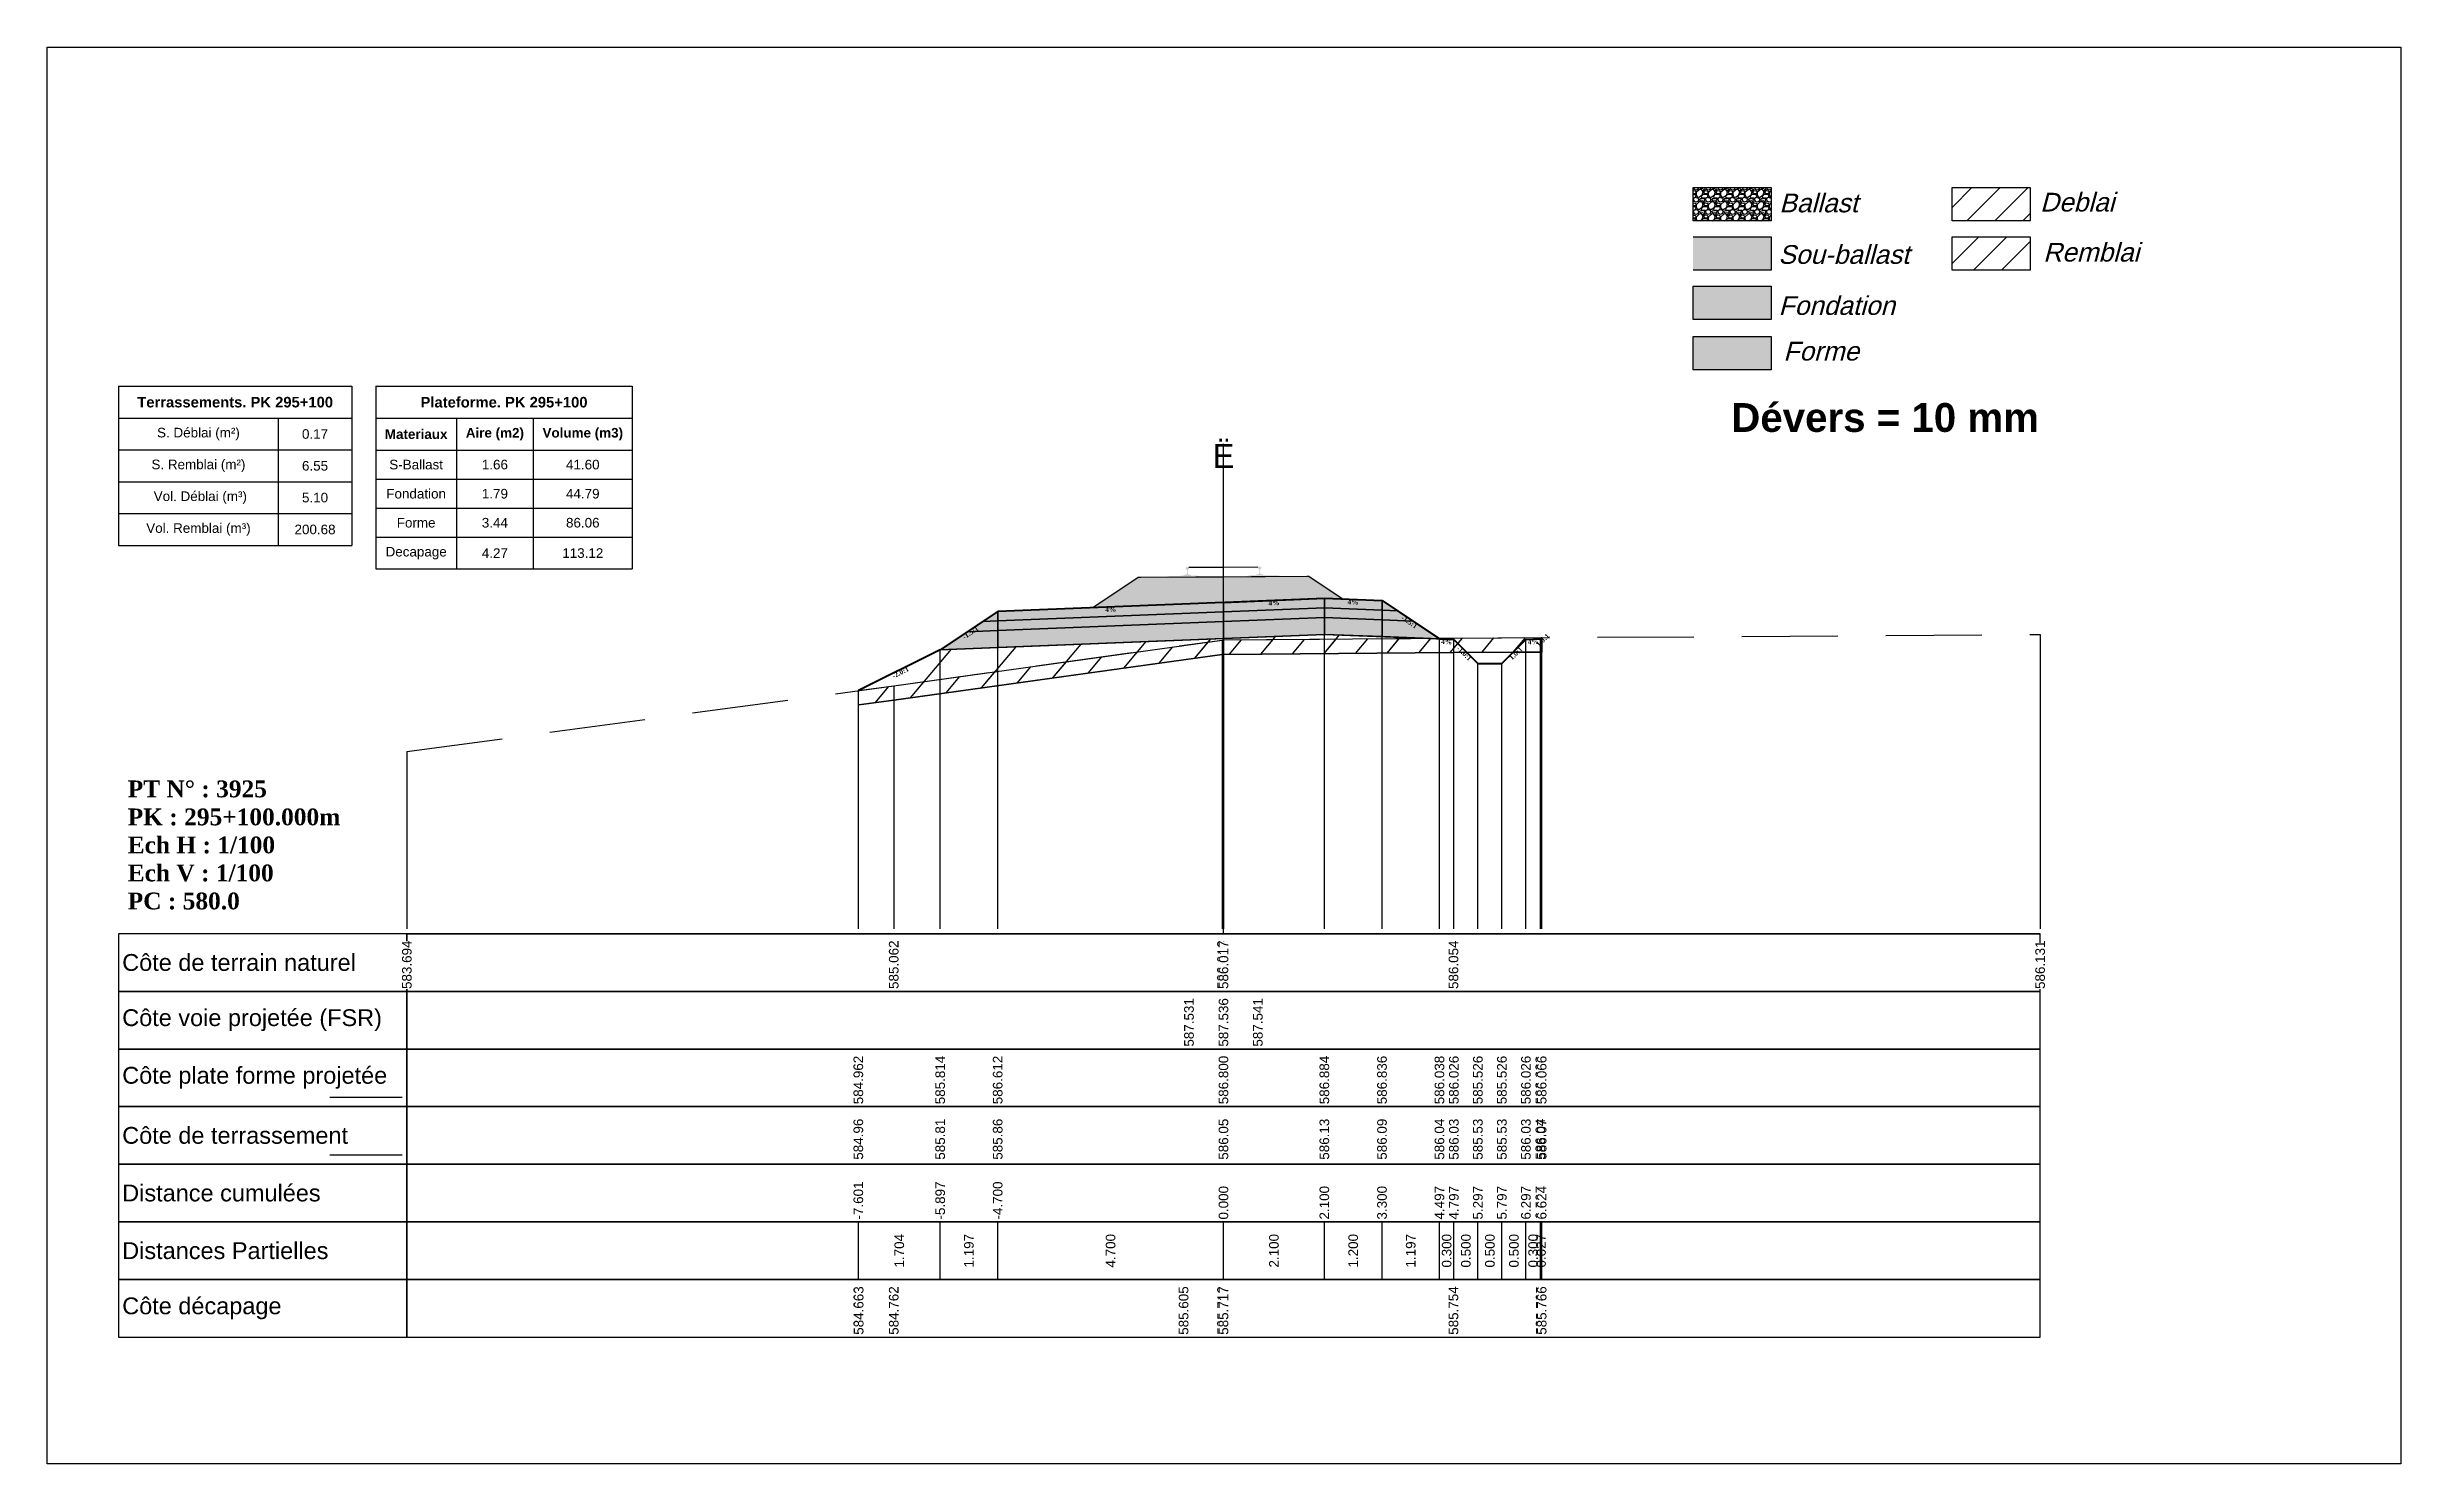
# Model space of a CAD drawing. Header units: millimetres. Extents: x 2762 to 3076, y 916 to 3305.
# Drawn here: x 2873.89 to 2922.89, y 1603.65 to 1633.15 of the extents above; entities that cross this region are included whole.
import ezdxf

# ---------------------------------------------------------------- set-up
doc = ezdxf.new("R2010")
doc.units = ezdxf.units.MM
doc.header["$LTSCALE"] = 2
doc.linetypes.add('CACHE', pattern=[9.525, 6.35, -3.175])
doc.linetypes.add('DASHED', pattern=[0.75, 0.5, -0.25])
for name, color, linetype in [('C-ANNO-TABL', 1, 'Continuous'), ('C-ANNO-TABL-TEXT', 150, 'Continuous'), ('C-ANNO-TABL-TITL', 150, 'Continuous'), ('C-ANNO-TABL-TTBL', 5, 'Continuous'), ('C-ROAD-CORR', 5, 'Continuous'), ('C-ROAD-SCTN', 7, 'Continuous')]:
    doc.layers.add(name, color=color, linetype=linetype)
doc.styles.add('ARIAL', font='arial.ttf')
doc.styles.add('C3D_Etiquette', font='romans.shx')
doc.styles.add('C3D_Profil_Travers', font='romans.shx')
doc.styles.get("Standard").update_dxf_attribs({"font": 'arial.ttf'})

msp = doc.modelspace()

# ---------------------------------------------------------------- texts
at = {"insert": (2908.949, 1625.733), "char_height": 0.6, "attachment_point": 1}
msp.add_mtext_dynamic_manual_height_columns('{\\fArial|b1|i0|c0|p34;Dévers = 10 mm}', width=8.82587, gutter_width=1.25, heights=[0], dxfattribs=at)
at = {"color": 7, "linetype": 'Continuous', "lineweight": -3}
for s, insert, char_height, attachment_point, style in [('{\\fWingdings|b0|i0|c2|p0;Ë}', (2898.38, 1624.384), 0.5, 8, 'C3D_Profil_Travers'), ('{\\fTimes New Roman|b1|i0|c0|p18;PT N° : 3925\\PPK : 295+100.000m\\PEch H : 1/100\\PEch V : 1/100\\PPC : 580.0}', (2875.568, 1615.184), 0.35, 7, 'C3D_Profil_Travers'), ('{\\fArial|b0|i0|c0|p34;Côte de terrain naturel}', (2875.454, 1614.084), 0.35, 4, 'C3D_Etiquette'), ('{\\fArial|b0|i0|c0|p34;Côte plate forme projetée}', (2875.454, 1611.684), 0.35, 4, 'C3D_Etiquette'), ('{\\fArial|b0|i0|c0|p34;Côte de terrassement}', (2875.454, 1610.484), 0.35, 4, 'C3D_Etiquette'), ('{\\fArial|b0|i0|c0|p34;Distance cumulées}', (2875.454, 1609.284), 0.35, 4, 'C3D_Etiquette'), ('{\\fArial|b0|i0|c0|p34;Distances Partielles}', (2875.454, 1608.084), 0.35, 4, 'C3D_Etiquette'), ('{\\fArial|b0|i0|c0|p34;Côte décapage}', (2875.454, 1606.884), 0.35, 4, 'C3D_Etiquette')]:
    msp.add_mtext(s, dxfattribs=dict(at, insert=insert, char_height=char_height, attachment_point=attachment_point, style=style))
at = {"color": 7, "linetype": 'Continuous', "lineweight": -3, "char_height": 0.1, "attachment_point": 2, "style": 'C3D_Etiquette'}
for s, insert, width, rotation in [('{\\fTimes New Roman|b1|i0|c0|p18;4%}', (2896.03, 1621.486), 0.42071, 2.2906), ('{\\fTimes New Roman|b1|i0|c0|p18;4%}', (2899.43, 1621.622), 0.37094, 2.2906), ('{\\fTimes New Roman|b1|i0|c0|p18;4%}', (2901.079, 1621.64), 0.42071, 357.7094), ('{\\fTimes New Roman|b1|i0|c0|p18;-1.5:1}', (2893.083, 1620.994), 0.34598, 33.6901), ('{\\fTimes New Roman|b1|i0|c0|p18;-1.5:1}', (2902.276, 1621.218), 0.34598, 326.3099), ('{\\fTimes New Roman|b1|i0|c0|p18;1.0:1}', (2904.993, 1620.833), 0.29001, 45), ('{\\fTimes New Roman|b1|i0|c0|p18;4%}', (2903.026, 1620.812), 0.42071, 357.7094), ('{\\fTimes New Roman|b1|i0|c0|p18;-1.0:1}', (2903.424, 1620.557), 0.34598, 315), ('{\\fTimes New Roman|b1|i0|c0|p18;1.0:1}', (2904.429, 1620.557), 0.29001, 45), ('{\\fTimes New Roman|b1|i0|c0|p18;4%}', (2904.827, 1620.812), 0.37094, 2.2906), ('{\\fTimes New Roman|b1|i0|c0|p18;-2.0:1}', (2891.633, 1620.169), 0.34598, 26.5651)]:
    msp.add_mtext(s, dxfattribs=dict(at, insert=insert, width=width, rotation=rotation))
at = {"color": 7, "linetype": 'Continuous', "lineweight": -3, "insert": (2875.454, 1612.884), "char_height": 0.35, "attachment_point": 4}
msp.add_mtext('{\\fArial|b0|i0|c0|p34;Côte voie projetée (FSR)}', dxfattribs=at)
at = {"color": 7, "linetype": 'Continuous', "lineweight": -3, "char_height": 0.2, "rotation": 90, "style": 'C3D_Profil_Travers'}
for s, insert, attachment_point in [('{\\fArial|b0|i0|c0|p34;584.96}', (2890.779, 1609.979), 4), ('{\\fArial|b0|i0|c0|p34;585.81}', (2892.483, 1609.979), 4), ('{\\fArial|b0|i0|c0|p34;585.86}', (2893.68, 1609.979), 4), ('{\\fArial|b0|i0|c0|p34;586.05}', (2898.38, 1609.979), 4), ('{\\fArial|b0|i0|c0|p34;586.13}', (2900.48, 1609.979), 4), ('{\\fArial|b0|i0|c0|p34;586.09}', (2901.68, 1609.979), 4), ('{\\fArial|b0|i0|c0|p34;586.04}', (2902.876, 1609.979), 4), ('{\\fArial|b0|i0|c0|p34;586.03}', (2903.176, 1609.979), 4), ('{\\fArial|b0|i0|c0|p34;585.53}', (2903.676, 1609.979), 4), ('{\\fArial|b0|i0|c0|p34;585.53}', (2904.176, 1609.979), 4), ('{\\fArial|b0|i0|c0|p34;586.03}', (2904.676, 1609.979), 4), ('{\\fArial|b0|i0|c0|p34;586.04}', (2904.976, 1609.979), 4), ('{\\fArial|b0|i0|c0|p34;586.07}', (2905.004, 1609.979), 4), ('{\\fArial|b0|i0|c0|p34;1.704}', (2891.631, 1608.084), 5), ('{\\fArial|b0|i0|c0|p34;1.197}', (2893.081, 1608.084), 5), ('{\\fArial|b0|i0|c0|p34;4.700}', (2896.03, 1608.084), 5), ('{\\fArial|b0|i0|c0|p34;2.100}', (2899.43, 1608.084), 5), ('{\\fArial|b0|i0|c0|p34;1.200}', (2901.08, 1608.084), 5), ('{\\fArial|b0|i0|c0|p34;1.197}', (2902.278, 1608.084), 5), ('{\\fArial|b0|i0|c0|p34;0.300}', (2903.026, 1608.084), 5), ('{\\fArial|b0|i0|c0|p34;0.500}', (2903.426, 1608.084), 5), ('{\\fArial|b0|i0|c0|p34;0.500}', (2903.926, 1608.084), 5), ('{\\fArial|b0|i0|c0|p34;0.500}', (2904.426, 1608.084), 5), ('{\\fArial|b0|i0|c0|p34;0.300}', (2904.826, 1608.084), 5), ('{\\fArial|b0|i0|c0|p34;0.027}', (2904.99, 1608.084), 5)]:
    msp.add_mtext(s, dxfattribs=dict(at, insert=insert, attachment_point=attachment_point))
at = {"layer": 'C-ANNO-TABL-TEXT', "color": 7, "style": 'ARIAL', "oblique": 15}
for s, p in [('Ballast', (2909.949, 1629.705)), ('Deblai', (2915.379, 1629.721)), ('Sou-ballast', (2909.929, 1628.632)), ('Remblai', (2915.443, 1628.679)), ('Fondation', (2909.934, 1627.569)), ('Forme', (2910.034, 1626.619))]:
    msp.add_text(s, height=0.39, dxfattribs=at).set_placement(p)
at = {"layer": 'C-ANNO-TABL-TEXT', "color": 7, "linetype": 'Continuous', "lineweight": -3, "char_height": 0.2, "attachment_point": 5, "style": 'ARIAL'}
for s, insert in [('{\\fArial|b0|i0|c0|p34;\\C7;0.17}', (2879.468, 1625.088)), ('{\\fArial|b0|i0|c0|p34;\\C7;6.55}', (2879.468, 1624.426)), ('{\\fArial|b0|i0|c0|p34;\\C7;S-Ballast}', (2881.573, 1624.451)), ('{\\fArial|b0|i0|c0|p34;\\C7;1.66}', (2883.212, 1624.451)), ('{\\C18;\\c0;41.60}', (2885.042, 1624.451)), ('{\\fArial|b0|i0|c0|p34;\\C7;5.10}', (2879.468, 1623.764)), ('{\\fArial|b0|i0|c0|p34;\\C7;Fondation}', (2881.573, 1623.845)), ('{\\fArial|b0|i0|c0|p34;\\C7;1.79}', (2883.212, 1623.845)), ('{\\C18;\\c0;44.79}', (2885.042, 1623.845)), ('{\\fArial|b0|i0|c0|p34;\\C7;200.68}', (2879.468, 1623.101)), ('{\\fArial|b0|i0|c0|p34;\\C7;Forme}', (2881.573, 1623.241)), ('{\\fArial|b0|i0|c0|p34;\\C7;3.44}', (2883.212, 1623.241)), ('{\\C18;\\c0;86.06}', (2885.042, 1623.241)), ('{\\fArial|b0|i0|c0|p34;\\C7;Decapage}', (2881.573, 1622.609)), ('{\\fArial|b0|i0|c0|p34;\\C7;4.27}', (2883.212, 1622.609)), ('{\\C18;\\c0;113.12}', (2885.042, 1622.609))]:
    msp.add_mtext(s, dxfattribs=dict(at, insert=insert))
at = {"layer": 'C-ANNO-TABL-TITL', "color": 7, "linetype": 'Continuous', "lineweight": -3, "attachment_point": 5, "style": 'ARIAL'}
for s, insert, char_height in [('{\\fArial|b1|i0|c0|p34;\\C7;Terrassements. PK 295+100}', (2877.805, 1625.751), 0.22), ('{\\fArial|b1|i0|c0|p34;\\C18;\\c0;Plateforme. PK 295+100}', (2883.402, 1625.75), 0.22), ('{\\fArial|b0|i0|c0|p34;\\C7;S. Déblai (m²) }', (2877.041, 1625.088), 0.2), ('{\\fArial|b1|i0|c0|p34;\\C7;Materiaux   }', (2881.573, 1625.085), 0.2), ('{\\fArial|b1|i0|c0|p34;\\C7;Aire (m2)}', (2883.212, 1625.085), 0.2), ('{\\fArial|b1|i0|c0|p34;\\C7;Volume (m3)}', (2885.042, 1625.085), 0.2), ('{\\fArial|b0|i0|c0|p34;\\C7;S. Remblai (m²) }', (2877.041, 1624.426), 0.2), ('{\\fArial|b0|i0|c0|p34;\\C7; Vol. Déblai (m³) }', (2877.041, 1623.764), 0.2), ('{\\fArial|b0|i0|c0|p34;\\C7;Vol. Remblai (m³)}', (2877.041, 1623.101), 0.2)]:
    msp.add_mtext(s, dxfattribs=dict(at, insert=insert, char_height=char_height))

# ---------------------------------------------------------------- hatches: boundary and pattern name
h = msp.add_hatch(color=11)
h.dxf.hatch_style = 1
h.paths.add_polyline_path([(2909.781, 1629.191), (2908.155, 1629.191), (2908.155, 1628.499), (2909.781, 1628.499)])
h = msp.add_hatch(color=30)
h.dxf.hatch_style = 1
h.paths.add_polyline_path([(2909.781, 1628.164), (2908.155, 1628.164), (2908.155, 1627.472), (2909.781, 1627.472)])
h = msp.add_hatch(color=83)
h.dxf.hatch_style = 1
h.paths.add_polyline_path([(2909.781, 1627.118), (2908.155, 1627.118), (2908.155, 1626.426), (2909.781, 1626.426)])
at = {"linetype": 'Continuous', "lineweight": -3}
h = msp.add_hatch(dxfattribs=at)
h.set_pattern_fill('GRAVEL', color=252, scale=0.009, style=0)
h.set_pattern_definition([(228.0128, (2895.824266, 1621.70376), (-1.8288, -2.0574), [0.030755, -3.0447435]), (184.96974, (2895.803692, 1621.6809), (2.743199999, 0.228600013), [0.0527764, -5.2248644]), (132.51045, (2895.751114, 1621.676328), (2.286, -2.5146), [0.0372133, -3.684125]), (267.2737, (2895.66196, 1621.619178), (0.2286, 4.572), [0.0480604, -4.7579794]), (292.83365, (2895.659674, 1621.571172), (-1.143, 2.7432), [0.047127, -4.6655827]), (357.2737, (2895.677962, 1621.527738), (-4.572, 0.2286), [0.0480604, -4.7579794]), (37.69424, (2895.725968, 1621.525452), (-2.9718, -2.286), [0.0635574, -6.2921804]), (72.25533, (2895.77626, 1621.564314), (1.6002, 5.0292), [0.0600048, -5.940473]), (121.42957, (2895.794548, 1621.621464), (-1.8288, 2.9718), [0.048223, -4.774099]), (175.23636, (2895.769402, 1621.662612), (2.5146, -0.2286), [0.055054, -2.697654]), (222.39744, (2895.714538, 1621.667184), (-2.7432, -2.5146), [0.071197, -7.0485095]), (138.81407, (2895.888274, 1621.616892), (-1.6002, 1.3716), [0.0243004, -2.405751]), (171.46923, (2895.869986, 1621.632894), (2.9718, -0.4572), [0.0462314, -4.5769175]), (225, (2895.82427, 1621.63975), (-3e-17, -0.2286), [0.032329, -0.29096]), (203.1986, (2895.808264, 1621.667184), (1.143, 0.4572), [0.01741, -1.723556]), (291.8014, (2895.792262, 1621.660326), (-0.2286, 0.6858), [0.024621, -1.206428]), (30.9638, (2895.801406, 1621.637466), (0.6858, 0.4572), [0.039989, -1.292967]), (161.565, (2895.835696, 1621.65804), (0.4572, -0.2286), [0.028916, -0.693981]), (16.38954, (2895.659674, 1621.660326), (2.286, 0.6858), [0.040508, -4.0102944]), (70.34618, (2895.698536, 1621.671756), (-0.9144, -2.5146), [0.033984, -3.3643994]), (293.1986, (2895.835696, 1621.70376), (-0.4572, 1.143), [0.034819, -1.7061465]), (343.61046, (2895.849412, 1621.671756), (-2.286, 0.6858), [0.040508, -4.0102944]), (339.44395, (2895.659674, 1621.518594), (-1.143, 0.4572), [0.039063, -1.914096]), (294.77514, (2895.69625, 1621.504878), (-1.143, 2.5146), [0.0327305, -3.2403234]), (66.8014, (2895.837982, 1621.47516), (0.4572, 1.143), [0.034819, -1.7061465]), (17.35402, (2895.851698, 1621.507164), (-2.9718, -0.9144), [0.0383204, -3.793714]), (69.44395, (2895.725968, 1621.47516), (-0.4572, -1.143), [0.0195316, -1.933628]), (101.3099, (2895.824266, 1621.47516), (-0.2286, 0.9144), [0.011656, -1.1539795]), (165.9638, (2895.82198, 1621.48659), (0.6858, -0.2286), [0.047127, -0.895415]), (186.009, (2895.77626, 1621.49802), (2.286, 0.2286), [0.043674, -4.323723]), (303.69, (2895.801406, 1621.61689), (-0.2286, 0.4572), [0.032969, -0.79126]), (353.15723, (2895.819694, 1621.58946), (3.8862, -0.4572), [0.05756, -5.698441]), (60.9454, (2895.876844, 1621.582602), (-0.9144, -1.6002), [0.023536, -2.330045]), (90, (2895.88827, 1621.60318), (-0.2286, 0.2286), [0.013716, -0.214884]), (120.25644, (2895.771688, 1621.504878), (0.9144, -1.6002), [0.031758, -3.1440547]), (48.0128, (2895.755686, 1621.53231), (1.8288, 2.0574), [0.06151, -3.0139886]), (0, (2895.79683, 1621.57803), (0.2286, 0.2286), [0.059436, -0.169164]), (325.30485, (2895.85627, 1621.57803), (2.286, -1.6002), [0.036145, -3.5783385]), (254.0546, (2895.885988, 1621.557456), (-0.2286, -0.9144), [0.033285, -1.6309485]), (207.64598, (2895.876844, 1621.525452), (-4.3434, -2.286), [0.054193, -5.365122]), (175.42608, (2895.828838, 1621.500306), (-2.9718, 0.2286), [0.0573327, -5.675926])])
h.paths.add_polyline_path([(2895.66, 1621.475), (2896.606, 1622.106), (2896.65, 1622.106), (2900.112, 1622.13), (2900.156, 1622.13), (2900.872, 1621.652), (2900.48, 1621.668)])
msp.add_hatch(color=254, dxfattribs=at).paths.add_polyline_path([(2897.165, 1621.928), (2897.163, 1622.113), (2897.278, 1622.135), (2897.627, 1622.137), (2897.627, 1622.143), (2897.553, 1622.142), (2897.552, 1622.152), (2897.554, 1622.153), (2897.555, 1622.154), (2897.556, 1622.154), (2897.576, 1622.156), (2897.579, 1622.156), (2897.582, 1622.158), (2897.61, 1622.168), (2897.613, 1622.17), (2897.614, 1622.171), (2897.615, 1622.172), (2897.616, 1622.177), (2897.617, 1622.184), (2897.618, 1622.193), (2897.619, 1622.203), (2897.619, 1622.227), (2897.618, 1622.243), (2897.617, 1622.249), (2897.617, 1622.255), (2897.616, 1622.26), (2897.615, 1622.261), (2897.614, 1622.265), (2897.614, 1622.267), (2897.613, 1622.268), (2897.611, 1622.269), (2897.61, 1622.27), (2897.594, 1622.276), (2897.592, 1622.277), (2897.591, 1622.278), (2897.591, 1622.28), (2897.591, 1622.282), (2897.59, 1622.3), (2897.591, 1622.305), (2897.592, 1622.307), (2897.594, 1622.309), (2897.596, 1622.311), (2897.599, 1622.312), (2897.6, 1622.313), (2897.604, 1622.313), (2897.608, 1622.314), (2897.611, 1622.314), (2897.615, 1622.314), (2897.62, 1622.315), (2897.623, 1622.315), (2897.626, 1622.315), (2897.63, 1622.315), (2897.633, 1622.315), (2897.637, 1622.315), (2897.642, 1622.314), (2897.645, 1622.314), (2897.649, 1622.314), (2897.653, 1622.313), (2897.654, 1622.312), (2897.656, 1622.311), (2897.659, 1622.31), (2897.661, 1622.307), (2897.662, 1622.305), (2897.662, 1622.301), (2897.663, 1622.283), (2897.663, 1622.28), (2897.662, 1622.279), (2897.661, 1622.278), (2897.659, 1622.276), (2897.643, 1622.27), (2897.642, 1622.27), (2897.641, 1622.268), (2897.64, 1622.267), (2897.639, 1622.265), (2897.638, 1622.262), (2897.638, 1622.26), (2897.637, 1622.255), (2897.636, 1622.249), (2897.636, 1622.243), (2897.635, 1622.227), (2897.635, 1622.203), (2897.637, 1622.193), (2897.638, 1622.184), (2897.639, 1622.177), (2897.64, 1622.172), (2897.641, 1622.171), (2897.642, 1622.17), (2897.644, 1622.168), (2897.673, 1622.158), (2897.676, 1622.157), (2897.679, 1622.157), (2897.699, 1622.155), (2897.7, 1622.155), (2897.701, 1622.154), (2897.702, 1622.153), (2897.703, 1622.143), (2897.629, 1622.143), (2897.629, 1622.137), (2897.832, 1622.139), (2897.964, 1622.109), (2898.798, 1622.114), (2898.929, 1622.146), (2899.134, 1622.147), (2899.133, 1622.153), (2899.059, 1622.152), (2899.059, 1622.162), (2899.06, 1622.163), (2899.062, 1622.164), (2899.063, 1622.164), (2899.083, 1622.166), (2899.086, 1622.167), (2899.089, 1622.168), (2899.117, 1622.178), (2899.12, 1622.18), (2899.121, 1622.181), (2899.121, 1622.183), (2899.122, 1622.187), (2899.124, 1622.194), (2899.125, 1622.203), (2899.126, 1622.213), (2899.126, 1622.237), (2899.125, 1622.253), (2899.124, 1622.259), (2899.124, 1622.265), (2899.123, 1622.27), (2899.122, 1622.272), (2899.121, 1622.275), (2899.121, 1622.277), (2899.12, 1622.278), (2899.118, 1622.28), (2899.117, 1622.28), (2899.101, 1622.286), (2899.099, 1622.287), (2899.098, 1622.288), (2899.098, 1622.29), (2899.098, 1622.292), (2899.097, 1622.31), (2899.098, 1622.315), (2899.099, 1622.317), (2899.101, 1622.319), (2899.103, 1622.321), (2899.106, 1622.322), (2899.107, 1622.323), (2899.111, 1622.324), (2899.115, 1622.324), (2899.118, 1622.324), (2899.122, 1622.325), (2899.127, 1622.325), (2899.13, 1622.325), (2899.133, 1622.325), (2899.137, 1622.325), (2899.14, 1622.325), (2899.144, 1622.325), (2899.149, 1622.325), (2899.152, 1622.324), (2899.156, 1622.324), (2899.16, 1622.323), (2899.161, 1622.323), (2899.163, 1622.321), (2899.166, 1622.32), (2899.168, 1622.318), (2899.169, 1622.315), (2899.169, 1622.311), (2899.17, 1622.293), (2899.169, 1622.29), (2899.169, 1622.289), (2899.168, 1622.288), (2899.166, 1622.286), (2899.15, 1622.28), (2899.149, 1622.28), (2899.148, 1622.278), (2899.147, 1622.277), (2899.146, 1622.275), (2899.145, 1622.272), (2899.145, 1622.27), (2899.144, 1622.266), (2899.143, 1622.259), (2899.143, 1622.253), (2899.142, 1622.237), (2899.142, 1622.213), (2899.144, 1622.203), (2899.145, 1622.194), (2899.146, 1622.187), (2899.147, 1622.183), (2899.148, 1622.181), (2899.149, 1622.18), (2899.151, 1622.179), (2899.18, 1622.169), (2899.183, 1622.167), (2899.186, 1622.167), (2899.206, 1622.165), (2899.207, 1622.165), (2899.208, 1622.164), (2899.209, 1622.163), (2899.209, 1622.153), (2899.135, 1622.153), (2899.136, 1622.147), (2899.483, 1622.15), (2899.599, 1622.13), (2899.6, 1621.945)])
h = msp.add_hatch(color=30, dxfattribs=at)
h.paths.add_polyline_path([(2901.68, 1621.22), (2901.68, 1621.42), (2901.999, 1621.407), (2902.318, 1621.194)])
h.paths.add_polyline_path([(2900.48, 1621.268), (2900.48, 1621.468), (2901.68, 1621.42), (2901.68, 1621.22)])
h.paths.add_polyline_path([(2898.38, 1621.184), (2898.38, 1621.384), (2900.48, 1621.468), (2900.48, 1621.268)])
h.paths.add_polyline_path([(2893.68, 1620.996), (2893.68, 1621.196), (2898.38, 1621.384), (2898.38, 1621.184)])
h.paths.add_polyline_path([(2893.041, 1620.97), (2893.36, 1621.183), (2893.68, 1621.196), (2893.68, 1620.996)])
h = msp.add_hatch(color=11, dxfattribs=at)
h.paths.add_polyline_path([(2901.68, 1621.42), (2901.68, 1621.62), (2901.999, 1621.407)])
h.paths.add_polyline_path([(2900.48, 1621.468), (2900.48, 1621.668), (2901.68, 1621.62), (2901.68, 1621.42)])
h.paths.add_polyline_path([(2898.38, 1621.384), (2898.38, 1621.584), (2900.48, 1621.668), (2900.48, 1621.468)])
h.paths.add_polyline_path([(2893.68, 1621.196), (2893.68, 1621.396), (2898.38, 1621.584), (2898.38, 1621.384)])
h.paths.add_polyline_path([(2893.36, 1621.183), (2893.68, 1621.396), (2893.68, 1621.196)])
h = msp.add_hatch(color=83, dxfattribs=at)
h.paths.add_polyline_path([(2901.68, 1620.87), (2901.68, 1621.22), (2902.318, 1621.194), (2902.876, 1620.822)])
h.paths.add_polyline_path([(2900.48, 1620.918), (2900.48, 1621.268), (2901.68, 1621.22), (2901.68, 1620.87)])
h.paths.add_polyline_path([(2898.38, 1620.834), (2898.38, 1621.184), (2900.48, 1621.268), (2900.48, 1620.918)])
h.paths.add_polyline_path([(2893.68, 1620.646), (2893.68, 1620.996), (2898.38, 1621.184), (2898.38, 1620.834)])
h.paths.add_polyline_path([(2892.483, 1620.598), (2893.041, 1620.97), (2893.68, 1620.996), (2893.68, 1620.646)])
h = msp.add_hatch(dxfattribs=at)
h.set_pattern_fill('_U', color=3, angle=50, style=0, pattern_type=0)
h.set_pattern_definition([(50, (2904.412, 1620.5456), (-0.766044, 0.64279), [])])
h.paths.add_polyline_path([(2904.412, 1620.546), (2904.676, 1620.81), (2904.976, 1620.822), (2905.004, 1620.849), (2905.004, 1620.549)])
h.paths.add_polyline_path([(2890.779, 1619.446), (2890.779, 1619.746), (2892.483, 1620.598), (2900.48, 1620.918), (2903.176, 1620.81), (2903.447, 1620.54), (2903.168, 1620.538), (2898.38, 1620.501), (2898.35, 1620.5), (2891.516, 1619.546), (2890.786, 1619.447)])
h = msp.add_hatch(dxfattribs=at)
h.set_pattern_fill('_U', color=150, scale=0.5, angle=50, style=0, pattern_type=0)
h.set_pattern_definition([(50, (2904.412, 1620.54564), (-0.383022, 0.321394), [])])
h.paths.add_polyline_path([(2904.412, 1620.546), (2904.676, 1620.81), (2904.976, 1620.822), (2905.004, 1620.849), (2905.004, 1620.549)])
h.paths.add_polyline_path([(2902.857, 1620.835), (2903.168, 1620.838), (2905.004, 1620.849), (2904.976, 1620.822), (2904.676, 1620.81), (2904.412, 1620.546), (2903.447, 1620.54), (2903.176, 1620.81), (2902.876, 1620.822)])
h.paths.add_polyline_path([(2890.779, 1619.446), (2890.779, 1619.746), (2891.516, 1619.846), (2898.35, 1620.8), (2898.38, 1620.801), (2902.857, 1620.835), (2902.876, 1620.822), (2903.176, 1620.81), (2903.447, 1620.54), (2903.168, 1620.538), (2898.38, 1620.501), (2898.35, 1620.5), (2891.516, 1619.546), (2890.786, 1619.447)])

# ---------------------------------------------------------------- linework, layer by layer
for p, q in [((2908.155, 1630.219), (2909.781, 1630.219)), ((2908.155, 1630.219), (2909.781, 1630.219)), ((2908.155, 1629.527), (2908.155, 1630.219)), ((2909.781, 1630.219), (2909.781, 1629.527)), ((2909.781, 1630.219), (2909.781, 1629.527)), ((2913.548, 1630.219), (2915.174, 1630.219)), ((2913.548, 1629.527), (2913.548, 1630.219)), ((2915.174, 1630.219), (2915.174, 1629.527)), ((2909.781, 1629.527), (2908.155, 1629.527)), ((2909.781, 1629.527), (2908.155, 1629.527)), ((2915.174, 1629.527), (2913.548, 1629.527)), ((2908.155, 1629.191), (2909.781, 1629.191)), ((2909.781, 1629.191), (2909.781, 1628.499)), ((2913.548, 1629.191), (2915.174, 1629.191)), ((2913.548, 1628.499), (2913.548, 1629.191)), ((2915.174, 1629.191), (2915.174, 1628.499)), ((2909.781, 1628.499), (2908.155, 1628.499)), ((2915.174, 1628.499), (2913.548, 1628.499)), ((2908.155, 1628.164), (2909.781, 1628.164)), ((2908.155, 1627.472), (2908.155, 1628.164)), ((2909.781, 1628.164), (2909.781, 1627.472)), ((2909.781, 1627.472), (2908.155, 1627.472)), ((2908.155, 1627.118), (2909.781, 1627.118)), ((2908.155, 1626.426), (2908.155, 1627.118)), ((2909.781, 1627.118), (2909.781, 1626.426)), ((2909.781, 1626.426), (2908.155, 1626.426))]:
    msp.add_line(p, q)
at = {"linetype": 'Continuous'}
for p, q in [((2908.158, 1630.172), (2908.155, 1630.173)), ((2908.155, 1630.17), (2908.158, 1630.172)), ((2908.195, 1630.144), (2908.155, 1630.15)), ((2908.155, 1630.104), (2908.205, 1630.098)), ((2908.155, 1630.083), (2908.181, 1630.083)), ((2908.207, 1630.019), (2908.155, 1629.992)), ((2908.158, 1629.918), (2908.155, 1629.919)), ((2908.155, 1629.916), (2908.158, 1629.918)), ((2908.195, 1629.89), (2908.155, 1629.896)), ((2908.155, 1629.85), (2908.205, 1629.844)), ((2908.155, 1629.829), (2908.181, 1629.829)), ((2908.207, 1629.765), (2908.155, 1629.738)), ((2908.159, 1629.969), (2908.174, 1629.934)), ((2908.16, 1629.969), (2908.176, 1630.005)), ((2908.16, 1629.715), (2908.176, 1629.751)), ((2908.161, 1630.219), (2908.174, 1630.188)), ((2908.173, 1630.188), (2908.216, 1630.175)), ((2908.173, 1629.934), (2908.216, 1629.921)), ((2908.176, 1630.005), (2908.217, 1630.018)), ((2908.176, 1629.751), (2908.217, 1629.764)), ((2908.18, 1630.086), (2908.214, 1630.063)), ((2908.18, 1629.832), (2908.214, 1629.809)), ((2908.218, 1630.128), (2908.197, 1630.145)), ((2908.218, 1629.874), (2908.197, 1629.891)), ((2908.204, 1630.088), (2908.217, 1630.111)), ((2908.214, 1630.061), (2908.204, 1630.025)), ((2908.204, 1629.834), (2908.217, 1629.857)), ((2908.214, 1629.807), (2908.204, 1629.771)), ((2908.216, 1630.175), (2908.26, 1630.188)), ((2908.216, 1630.016), (2908.257, 1630.001)), ((2908.216, 1629.921), (2908.26, 1629.934)), ((2908.216, 1629.762), (2908.257, 1629.747)), ((2908.219, 1630.129), (2908.217, 1630.076)), ((2908.217, 1630.111), (2908.217, 1630.127)), ((2908.217, 1630.076), (2908.237, 1630.028)), ((2908.219, 1629.875), (2908.217, 1629.822)), ((2908.217, 1629.857), (2908.217, 1629.873)), ((2908.217, 1629.822), (2908.237, 1629.774)), ((2908.284, 1630.175), (2908.225, 1630.122)), ((2908.284, 1629.921), (2908.225, 1629.868)), ((2908.237, 1630.025), (2908.29, 1630.022)), ((2908.237, 1629.771), (2908.29, 1629.768)), ((2908.256, 1630.003), (2908.271, 1629.97)), ((2908.256, 1629.749), (2908.271, 1629.716)), ((2908.26, 1630.187), (2908.271, 1630.219)), ((2908.26, 1629.933), (2908.273, 1629.969)), ((2908.337, 1630.175), (2908.276, 1630.18)), ((2908.337, 1629.921), (2908.276, 1629.926)), ((2908.317, 1629.939), (2908.289, 1629.969)), ((2908.29, 1630.025), (2908.346, 1630.068)), ((2908.29, 1629.969), (2908.298, 1629.989)), ((2908.29, 1629.771), (2908.346, 1629.814)), ((2908.317, 1630.193), (2908.293, 1630.219)), ((2908.346, 1629.989), (2908.298, 1629.984)), ((2908.36, 1630.199), (2908.302, 1630.194)), ((2908.36, 1629.945), (2908.302, 1629.94)), ((2908.324, 1630.033), (2908.369, 1630.083)), ((2908.324, 1629.779), (2908.369, 1629.829)), ((2908.343, 1630.003), (2908.325, 1630.034)), ((2908.343, 1629.749), (2908.325, 1629.78)), ((2908.364, 1630.131), (2908.336, 1630.176)), ((2908.364, 1629.877), (2908.336, 1629.922)), ((2908.405, 1629.999), (2908.341, 1630.004)), ((2908.405, 1629.745), (2908.341, 1629.75)), ((2908.346, 1630.068), (2908.366, 1630.132)), ((2908.397, 1629.982), (2908.346, 1629.994)), ((2908.346, 1629.814), (2908.366, 1629.878)), ((2908.397, 1629.728), (2908.346, 1629.74)), ((2908.363, 1630.175), (2908.373, 1630.15)), ((2908.363, 1629.921), (2908.373, 1629.896)), ((2908.382, 1630.183), (2908.364, 1630.176)), ((2908.382, 1629.929), (2908.364, 1629.922)), ((2908.369, 1630.083), (2908.435, 1630.083)), ((2908.369, 1629.829), (2908.435, 1629.829)), ((2908.374, 1630.149), (2908.412, 1630.172)), ((2908.399, 1630.152), (2908.374, 1630.127)), ((2908.374, 1630.127), (2908.394, 1630.096)), ((2908.374, 1629.895), (2908.412, 1629.918)), ((2908.399, 1629.898), (2908.374, 1629.873)), ((2908.374, 1629.873), (2908.394, 1629.842)), ((2908.394, 1630.219), (2908.376, 1630.198)), ((2908.394, 1630.219), (2908.376, 1630.198)), ((2908.399, 1629.97), (2908.376, 1629.944)), ((2908.412, 1630.172), (2908.381, 1630.182)), ((2908.412, 1629.918), (2908.381, 1629.928)), ((2908.395, 1630.106), (2908.459, 1630.098)), ((2908.395, 1629.852), (2908.459, 1629.844)), ((2908.399, 1629.969), (2908.397, 1629.982)), ((2908.449, 1630.144), (2908.399, 1630.151)), ((2908.449, 1630.144), (2908.399, 1630.151)), ((2908.449, 1629.89), (2908.399, 1629.897)), ((2908.461, 1630.019), (2908.408, 1629.991)), ((2908.461, 1629.765), (2908.408, 1629.737)), ((2908.413, 1629.969), (2908.428, 1629.934)), ((2908.414, 1629.969), (2908.43, 1630.005)), ((2908.414, 1629.715), (2908.43, 1629.751)), ((2908.415, 1630.219), (2908.428, 1630.188)), ((2908.415, 1630.219), (2908.428, 1630.188)), ((2908.427, 1630.188), (2908.47, 1630.175)), ((2908.427, 1630.188), (2908.47, 1630.175)), ((2908.427, 1629.934), (2908.47, 1629.921)), ((2908.43, 1630.005), (2908.471, 1630.018)), ((2908.43, 1629.751), (2908.471, 1629.764)), ((2908.434, 1630.086), (2908.468, 1630.063)), ((2908.434, 1629.832), (2908.468, 1629.809)), ((2908.472, 1630.128), (2908.451, 1630.145)), ((2908.472, 1630.128), (2908.451, 1630.145)), ((2908.472, 1629.874), (2908.451, 1629.891)), ((2908.458, 1630.088), (2908.471, 1630.111)), ((2908.468, 1630.061), (2908.458, 1630.025)), ((2908.458, 1629.834), (2908.471, 1629.857)), ((2908.468, 1629.807), (2908.458, 1629.771)), ((2908.47, 1630.175), (2908.514, 1630.188)), ((2908.47, 1630.175), (2908.514, 1630.188)), ((2908.47, 1630.016), (2908.511, 1630.001)), ((2908.47, 1629.921), (2908.514, 1629.934)), ((2908.47, 1629.762), (2908.511, 1629.747)), ((2908.473, 1630.129), (2908.471, 1630.076)), ((2908.473, 1630.129), (2908.471, 1630.076)), ((2908.471, 1630.111), (2908.471, 1630.127)), ((2908.471, 1630.111), (2908.471, 1630.127)), ((2908.471, 1630.076), (2908.491, 1630.028)), ((2908.473, 1629.875), (2908.471, 1629.822)), ((2908.471, 1629.857), (2908.471, 1629.873)), ((2908.471, 1629.822), (2908.491, 1629.774)), ((2908.538, 1630.175), (2908.479, 1630.122)), ((2908.538, 1630.175), (2908.479, 1630.122)), ((2908.538, 1629.921), (2908.479, 1629.868)), ((2908.491, 1630.025), (2908.544, 1630.022)), ((2908.491, 1629.771), (2908.544, 1629.768)), ((2908.51, 1630.003), (2908.525, 1629.97)), ((2908.51, 1629.749), (2908.525, 1629.716)), ((2908.514, 1630.187), (2908.525, 1630.219)), ((2908.514, 1630.187), (2908.525, 1630.219)), ((2908.514, 1629.933), (2908.527, 1629.969)), ((2908.591, 1630.175), (2908.53, 1630.18)), ((2908.591, 1630.175), (2908.53, 1630.18)), ((2908.591, 1629.921), (2908.53, 1629.926)), ((2908.571, 1629.939), (2908.543, 1629.969)), ((2908.544, 1630.025), (2908.6, 1630.068)), ((2908.544, 1630.025), (2908.6, 1630.068)), ((2908.544, 1629.969), (2908.552, 1629.989)), ((2908.544, 1629.771), (2908.6, 1629.814)), ((2908.571, 1630.193), (2908.547, 1630.219)), ((2908.571, 1630.193), (2908.547, 1630.219)), ((2908.6, 1629.989), (2908.552, 1629.984)), ((2908.614, 1630.199), (2908.556, 1630.194)), ((2908.614, 1630.199), (2908.556, 1630.194)), ((2908.614, 1629.945), (2908.556, 1629.94)), ((2908.578, 1630.033), (2908.623, 1630.083)), ((2908.578, 1630.033), (2908.623, 1630.083)), ((2908.578, 1629.779), (2908.623, 1629.829)), ((2908.597, 1630.003), (2908.579, 1630.034)), ((2908.597, 1630.003), (2908.579, 1630.034)), ((2908.597, 1629.749), (2908.579, 1629.78)), ((2908.618, 1630.131), (2908.59, 1630.176)), ((2908.618, 1630.131), (2908.59, 1630.176)), ((2908.618, 1629.877), (2908.59, 1629.922)), ((2908.659, 1629.999), (2908.595, 1630.004)), ((2908.659, 1629.999), (2908.595, 1630.004)), ((2908.659, 1629.745), (2908.595, 1629.75)), ((2908.6, 1630.068), (2908.62, 1630.132)), ((2908.6, 1630.068), (2908.62, 1630.132)), ((2908.651, 1629.982), (2908.6, 1629.994)), ((2908.651, 1629.982), (2908.6, 1629.994)), ((2908.6, 1629.814), (2908.62, 1629.878)), ((2908.651, 1629.728), (2908.6, 1629.74)), ((2908.617, 1630.175), (2908.627, 1630.15)), ((2908.617, 1630.175), (2908.627, 1630.15)), ((2908.617, 1629.921), (2908.627, 1629.896)), ((2908.636, 1630.183), (2908.618, 1630.176)), ((2908.636, 1630.183), (2908.618, 1630.176)), ((2908.636, 1629.929), (2908.618, 1629.922)), ((2908.623, 1630.083), (2908.689, 1630.083)), ((2908.623, 1630.083), (2908.689, 1630.083)), ((2908.623, 1629.829), (2908.689, 1629.829)), ((2908.628, 1630.149), (2908.666, 1630.172)), ((2908.628, 1630.149), (2908.666, 1630.172)), ((2908.653, 1630.152), (2908.628, 1630.127)), ((2908.653, 1630.152), (2908.628, 1630.127)), ((2908.628, 1630.127), (2908.648, 1630.096)), ((2908.628, 1630.127), (2908.648, 1630.096)), ((2908.628, 1629.895), (2908.666, 1629.918)), ((2908.653, 1629.898), (2908.628, 1629.873)), ((2908.628, 1629.873), (2908.648, 1629.842)), ((2908.648, 1630.219), (2908.63, 1630.198)), ((2908.648, 1630.219), (2908.63, 1630.198)), ((2908.653, 1629.97), (2908.63, 1629.944)), ((2908.653, 1629.97), (2908.63, 1629.944)), ((2908.666, 1630.172), (2908.635, 1630.182)), ((2908.666, 1630.172), (2908.635, 1630.182)), ((2908.666, 1629.918), (2908.635, 1629.928)), ((2908.649, 1630.106), (2908.713, 1630.098)), ((2908.649, 1630.106), (2908.713, 1630.098)), ((2908.649, 1629.852), (2908.713, 1629.844)), ((2908.653, 1629.969), (2908.651, 1629.982)), ((2908.653, 1629.969), (2908.651, 1629.982)), ((2908.703, 1630.144), (2908.653, 1630.151)), ((2908.703, 1630.144), (2908.653, 1630.151)), ((2908.703, 1629.89), (2908.653, 1629.897)), ((2908.715, 1630.019), (2908.662, 1629.991)), ((2908.715, 1630.019), (2908.662, 1629.991)), ((2908.715, 1629.765), (2908.662, 1629.737)), ((2908.667, 1629.969), (2908.682, 1629.934)), ((2908.667, 1629.969), (2908.682, 1629.934)), ((2908.668, 1629.969), (2908.684, 1630.005)), ((2908.668, 1629.969), (2908.684, 1630.005)), ((2908.668, 1629.715), (2908.684, 1629.751)), ((2908.669, 1630.219), (2908.682, 1630.188)), ((2908.669, 1630.219), (2908.682, 1630.188)), ((2908.681, 1630.188), (2908.724, 1630.175)), ((2908.681, 1630.188), (2908.724, 1630.175)), ((2908.681, 1629.934), (2908.724, 1629.921)), ((2908.681, 1629.934), (2908.724, 1629.921)), ((2908.684, 1630.005), (2908.725, 1630.018)), ((2908.684, 1630.005), (2908.725, 1630.018)), ((2908.684, 1629.751), (2908.725, 1629.764)), ((2908.688, 1630.086), (2908.722, 1630.063)), ((2908.688, 1630.086), (2908.722, 1630.063)), ((2908.688, 1629.832), (2908.722, 1629.809)), ((2908.726, 1630.128), (2908.705, 1630.145)), ((2908.726, 1630.128), (2908.705, 1630.145)), ((2908.726, 1629.874), (2908.705, 1629.891)), ((2908.712, 1630.088), (2908.725, 1630.111)), ((2908.712, 1630.088), (2908.725, 1630.111)), ((2908.722, 1630.061), (2908.712, 1630.025)), ((2908.722, 1630.061), (2908.712, 1630.025)), ((2908.712, 1629.834), (2908.725, 1629.857)), ((2908.722, 1629.807), (2908.712, 1629.771)), ((2908.724, 1630.175), (2908.768, 1630.188)), ((2908.724, 1630.175), (2908.768, 1630.188)), ((2908.724, 1630.016), (2908.765, 1630.001)), ((2908.724, 1630.016), (2908.765, 1630.001)), ((2908.724, 1629.921), (2908.768, 1629.934)), ((2908.724, 1629.921), (2908.768, 1629.934)), ((2908.724, 1629.762), (2908.765, 1629.747)), ((2908.727, 1630.129), (2908.725, 1630.076)), ((2908.727, 1630.129), (2908.725, 1630.076)), ((2908.725, 1630.111), (2908.725, 1630.127)), ((2908.725, 1630.111), (2908.725, 1630.127)), ((2908.725, 1630.076), (2908.745, 1630.028)), ((2908.725, 1630.076), (2908.745, 1630.028)), ((2908.727, 1629.875), (2908.725, 1629.822)), ((2908.725, 1629.857), (2908.725, 1629.873)), ((2908.725, 1629.822), (2908.745, 1629.774)), ((2908.792, 1630.175), (2908.733, 1630.122)), ((2908.792, 1630.175), (2908.733, 1630.122)), ((2908.792, 1629.921), (2908.733, 1629.868)), ((2908.792, 1629.921), (2908.733, 1629.868)), ((2908.745, 1630.025), (2908.798, 1630.022)), ((2908.745, 1630.025), (2908.798, 1630.022)), ((2908.745, 1629.771), (2908.798, 1629.768)), ((2908.764, 1630.003), (2908.779, 1629.97)), ((2908.764, 1630.003), (2908.779, 1629.97)), ((2908.764, 1629.749), (2908.779, 1629.716)), ((2908.768, 1630.187), (2908.779, 1630.219)), ((2908.768, 1630.187), (2908.779, 1630.219)), ((2908.768, 1629.933), (2908.781, 1629.969)), ((2908.768, 1629.933), (2908.781, 1629.969)), ((2908.845, 1630.175), (2908.784, 1630.18)), ((2908.845, 1630.175), (2908.784, 1630.18)), ((2908.845, 1629.921), (2908.784, 1629.926)), ((2908.845, 1629.921), (2908.784, 1629.926)), ((2908.825, 1629.939), (2908.797, 1629.969)), ((2908.825, 1629.939), (2908.797, 1629.969)), ((2908.798, 1630.025), (2908.854, 1630.068)), ((2908.798, 1630.025), (2908.854, 1630.068)), ((2908.798, 1629.969), (2908.806, 1629.989)), ((2908.798, 1629.969), (2908.806, 1629.989)), ((2908.798, 1629.771), (2908.854, 1629.814)), ((2908.798, 1629.771), (2908.854, 1629.814)), ((2908.825, 1630.193), (2908.801, 1630.219)), ((2908.825, 1630.193), (2908.801, 1630.219)), ((2908.854, 1629.989), (2908.806, 1629.984)), ((2908.854, 1629.989), (2908.806, 1629.984)), ((2908.868, 1630.199), (2908.81, 1630.194)), ((2908.868, 1630.199), (2908.81, 1630.194)), ((2908.868, 1629.945), (2908.81, 1629.94)), ((2908.868, 1629.945), (2908.81, 1629.94)), ((2908.832, 1630.033), (2908.877, 1630.083)), ((2908.832, 1630.033), (2908.877, 1630.083)), ((2908.832, 1629.779), (2908.877, 1629.829)), ((2908.832, 1629.779), (2908.877, 1629.829)), ((2908.851, 1630.003), (2908.833, 1630.034)), ((2908.851, 1630.003), (2908.833, 1630.034)), ((2908.851, 1629.749), (2908.833, 1629.78)), ((2908.872, 1630.131), (2908.844, 1630.176)), ((2908.872, 1630.131), (2908.844, 1630.176)), ((2908.872, 1629.877), (2908.844, 1629.922)), ((2908.872, 1629.877), (2908.844, 1629.922)), ((2908.913, 1629.999), (2908.849, 1630.004)), ((2908.913, 1629.999), (2908.849, 1630.004)), ((2908.913, 1629.745), (2908.849, 1629.75)), ((2908.913, 1629.745), (2908.849, 1629.75)), ((2908.854, 1630.068), (2908.874, 1630.132)), ((2908.854, 1630.068), (2908.874, 1630.132)), ((2908.905, 1629.982), (2908.854, 1629.994)), ((2908.905, 1629.982), (2908.854, 1629.994)), ((2908.854, 1629.814), (2908.874, 1629.878)), ((2908.854, 1629.814), (2908.874, 1629.878)), ((2908.905, 1629.728), (2908.854, 1629.74)), ((2908.905, 1629.728), (2908.854, 1629.74)), ((2908.871, 1630.175), (2908.881, 1630.15)), ((2908.871, 1630.175), (2908.881, 1630.15)), ((2908.871, 1629.921), (2908.881, 1629.896)), ((2908.871, 1629.921), (2908.881, 1629.896)), ((2908.89, 1630.183), (2908.872, 1630.176)), ((2908.89, 1630.183), (2908.872, 1630.176)), ((2908.89, 1629.929), (2908.872, 1629.922)), ((2908.89, 1629.929), (2908.872, 1629.922)), ((2908.877, 1630.083), (2908.943, 1630.083)), ((2908.877, 1630.083), (2908.943, 1630.083)), ((2908.877, 1629.829), (2908.943, 1629.829)), ((2908.877, 1629.829), (2908.943, 1629.829)), ((2908.882, 1630.149), (2908.92, 1630.172)), ((2908.882, 1630.149), (2908.92, 1630.172)), ((2908.907, 1630.152), (2908.882, 1630.127)), ((2908.907, 1630.152), (2908.882, 1630.127)), ((2908.882, 1630.127), (2908.902, 1630.096)), ((2908.882, 1630.127), (2908.902, 1630.096)), ((2908.882, 1629.895), (2908.92, 1629.918)), ((2908.882, 1629.895), (2908.92, 1629.918)), ((2908.907, 1629.898), (2908.882, 1629.873)), ((2908.907, 1629.898), (2908.882, 1629.873)), ((2908.882, 1629.873), (2908.902, 1629.842)), ((2908.882, 1629.873), (2908.902, 1629.842)), ((2908.902, 1630.219), (2908.884, 1630.198)), ((2908.902, 1630.219), (2908.884, 1630.198)), ((2908.907, 1629.97), (2908.884, 1629.944)), ((2908.907, 1629.97), (2908.884, 1629.944)), ((2908.92, 1630.172), (2908.889, 1630.182)), ((2908.92, 1630.172), (2908.889, 1630.182)), ((2908.92, 1629.918), (2908.889, 1629.928)), ((2908.92, 1629.918), (2908.889, 1629.928)), ((2908.903, 1630.106), (2908.967, 1630.098)), ((2908.903, 1630.106), (2908.967, 1630.098)), ((2908.903, 1629.852), (2908.967, 1629.844)), ((2908.903, 1629.852), (2908.967, 1629.844)), ((2908.907, 1629.969), (2908.905, 1629.982)), ((2908.907, 1629.969), (2908.905, 1629.982)), ((2908.957, 1630.144), (2908.907, 1630.151)), ((2908.957, 1630.144), (2908.907, 1630.151)), ((2908.957, 1629.89), (2908.907, 1629.897)), ((2908.957, 1629.89), (2908.907, 1629.897)), ((2908.969, 1630.019), (2908.916, 1629.991)), ((2908.969, 1630.019), (2908.916, 1629.991)), ((2908.969, 1629.765), (2908.916, 1629.737)), ((2908.969, 1629.765), (2908.916, 1629.737)), ((2908.921, 1629.969), (2908.936, 1629.934)), ((2908.921, 1629.969), (2908.936, 1629.934)), ((2908.922, 1629.969), (2908.938, 1630.005)), ((2908.922, 1629.969), (2908.938, 1630.005)), ((2908.922, 1629.715), (2908.938, 1629.751)), ((2908.922, 1629.715), (2908.938, 1629.751)), ((2908.923, 1630.219), (2908.936, 1630.188)), ((2908.923, 1630.219), (2908.936, 1630.188)), ((2908.935, 1630.188), (2908.978, 1630.175)), ((2908.935, 1630.188), (2908.978, 1630.175)), ((2908.935, 1629.934), (2908.978, 1629.921)), ((2908.935, 1629.934), (2908.978, 1629.921)), ((2908.938, 1630.005), (2908.979, 1630.018)), ((2908.938, 1630.005), (2908.979, 1630.018)), ((2908.938, 1629.751), (2908.979, 1629.764)), ((2908.938, 1629.751), (2908.979, 1629.764)), ((2908.942, 1630.086), (2908.976, 1630.063)), ((2908.942, 1630.086), (2908.976, 1630.063)), ((2908.942, 1629.832), (2908.976, 1629.809)), ((2908.942, 1629.832), (2908.976, 1629.809)), ((2908.98, 1630.128), (2908.959, 1630.145)), ((2908.98, 1630.128), (2908.959, 1630.145)), ((2908.98, 1629.874), (2908.959, 1629.891)), ((2908.98, 1629.874), (2908.959, 1629.891)), ((2908.966, 1630.088), (2908.979, 1630.111)), ((2908.966, 1630.088), (2908.979, 1630.111)), ((2908.976, 1630.061), (2908.966, 1630.025)), ((2908.976, 1630.061), (2908.966, 1630.025)), ((2908.966, 1629.834), (2908.979, 1629.857)), ((2908.966, 1629.834), (2908.979, 1629.857)), ((2908.976, 1629.807), (2908.966, 1629.771)), ((2908.976, 1629.807), (2908.966, 1629.771)), ((2908.978, 1630.175), (2909.022, 1630.188)), ((2908.978, 1630.175), (2909.022, 1630.188)), ((2908.978, 1630.016), (2909.019, 1630.001)), ((2908.978, 1630.016), (2909.019, 1630.001)), ((2908.978, 1629.921), (2909.022, 1629.934)), ((2908.978, 1629.921), (2909.022, 1629.934)), ((2908.978, 1629.762), (2909.019, 1629.747)), ((2908.978, 1629.762), (2909.019, 1629.747)), ((2908.981, 1630.129), (2908.979, 1630.076)), ((2908.981, 1630.129), (2908.979, 1630.076)), ((2908.979, 1630.111), (2908.979, 1630.127)), ((2908.979, 1630.111), (2908.979, 1630.127)), ((2908.979, 1630.076), (2908.999, 1630.028)), ((2908.979, 1630.076), (2908.999, 1630.028)), ((2908.981, 1629.875), (2908.979, 1629.822)), ((2908.981, 1629.875), (2908.979, 1629.822)), ((2908.979, 1629.857), (2908.979, 1629.873)), ((2908.979, 1629.857), (2908.979, 1629.873)), ((2908.979, 1629.822), (2908.999, 1629.774)), ((2908.979, 1629.822), (2908.999, 1629.774)), ((2909.046, 1630.175), (2908.987, 1630.122)), ((2909.046, 1630.175), (2908.987, 1630.122)), ((2909.046, 1629.921), (2908.987, 1629.868)), ((2909.046, 1629.921), (2908.987, 1629.868)), ((2908.999, 1630.025), (2909.052, 1630.022)), ((2908.999, 1630.025), (2909.052, 1630.022)), ((2908.999, 1629.771), (2909.052, 1629.768)), ((2908.999, 1629.771), (2909.052, 1629.768)), ((2909.018, 1630.003), (2909.033, 1629.97)), ((2909.018, 1630.003), (2909.033, 1629.97)), ((2909.018, 1629.749), (2909.033, 1629.716)), ((2909.018, 1629.749), (2909.033, 1629.716)), ((2909.022, 1630.187), (2909.033, 1630.219)), ((2909.022, 1630.187), (2909.033, 1630.219)), ((2909.022, 1629.933), (2909.035, 1629.969)), ((2909.022, 1629.933), (2909.035, 1629.969)), ((2909.099, 1630.175), (2909.038, 1630.18)), ((2909.099, 1630.175), (2909.038, 1630.18)), ((2909.099, 1629.921), (2909.038, 1629.926)), ((2909.099, 1629.921), (2909.038, 1629.926)), ((2909.079, 1629.939), (2909.051, 1629.969)), ((2909.079, 1629.939), (2909.051, 1629.969)), ((2909.052, 1630.025), (2909.108, 1630.068)), ((2909.052, 1630.025), (2909.108, 1630.068)), ((2909.052, 1629.969), (2909.06, 1629.989)), ((2909.052, 1629.969), (2909.06, 1629.989)), ((2909.052, 1629.771), (2909.108, 1629.814)), ((2909.052, 1629.771), (2909.108, 1629.814)), ((2909.079, 1630.193), (2909.055, 1630.219)), ((2909.079, 1630.193), (2909.055, 1630.219)), ((2909.108, 1629.989), (2909.06, 1629.984)), ((2909.108, 1629.989), (2909.06, 1629.984)), ((2909.122, 1630.199), (2909.064, 1630.194)), ((2909.122, 1630.199), (2909.064, 1630.194)), ((2909.122, 1629.945), (2909.064, 1629.94)), ((2909.122, 1629.945), (2909.064, 1629.94)), ((2909.086, 1630.033), (2909.131, 1630.083)), ((2909.086, 1630.033), (2909.131, 1630.083)), ((2909.086, 1629.779), (2909.131, 1629.829)), ((2909.086, 1629.779), (2909.131, 1629.829)), ((2909.105, 1630.003), (2909.087, 1630.034)), ((2909.105, 1630.003), (2909.087, 1630.034)), ((2909.105, 1629.749), (2909.087, 1629.78)), ((2909.105, 1629.749), (2909.087, 1629.78)), ((2909.126, 1630.131), (2909.098, 1630.176)), ((2909.126, 1630.131), (2909.098, 1630.176)), ((2909.126, 1629.877), (2909.098, 1629.922)), ((2909.126, 1629.877), (2909.098, 1629.922)), ((2909.167, 1629.999), (2909.103, 1630.004)), ((2909.167, 1629.999), (2909.103, 1630.004)), ((2909.167, 1629.745), (2909.103, 1629.75)), ((2909.167, 1629.745), (2909.103, 1629.75)), ((2909.108, 1630.068), (2909.128, 1630.132)), ((2909.108, 1630.068), (2909.128, 1630.132)), ((2909.159, 1629.982), (2909.108, 1629.994)), ((2909.159, 1629.982), (2909.108, 1629.994)), ((2909.108, 1629.814), (2909.128, 1629.878)), ((2909.108, 1629.814), (2909.128, 1629.878)), ((2909.159, 1629.728), (2909.108, 1629.74)), ((2909.159, 1629.728), (2909.108, 1629.74)), ((2909.125, 1630.175), (2909.135, 1630.15)), ((2909.125, 1630.175), (2909.135, 1630.15)), ((2909.125, 1629.921), (2909.135, 1629.896)), ((2909.125, 1629.921), (2909.135, 1629.896)), ((2909.144, 1630.183), (2909.126, 1630.176)), ((2909.144, 1630.183), (2909.126, 1630.176)), ((2909.144, 1629.929), (2909.126, 1629.922)), ((2909.144, 1629.929), (2909.126, 1629.922)), ((2909.131, 1630.083), (2909.197, 1630.083)), ((2909.131, 1630.083), (2909.197, 1630.083)), ((2909.131, 1629.829), (2909.197, 1629.829)), ((2909.131, 1629.829), (2909.197, 1629.829)), ((2909.136, 1630.149), (2909.174, 1630.172)), ((2909.136, 1630.149), (2909.174, 1630.172)), ((2909.161, 1630.152), (2909.136, 1630.127)), ((2909.161, 1630.152), (2909.136, 1630.127)), ((2909.136, 1630.127), (2909.156, 1630.096)), ((2909.136, 1630.127), (2909.156, 1630.096)), ((2909.136, 1629.895), (2909.174, 1629.918)), ((2909.136, 1629.895), (2909.174, 1629.918)), ((2909.161, 1629.898), (2909.136, 1629.873)), ((2909.161, 1629.898), (2909.136, 1629.873)), ((2909.136, 1629.873), (2909.156, 1629.842)), ((2909.136, 1629.873), (2909.156, 1629.842)), ((2909.156, 1630.219), (2909.138, 1630.198)), ((2909.156, 1630.219), (2909.138, 1630.198)), ((2909.161, 1629.97), (2909.138, 1629.944)), ((2909.161, 1629.97), (2909.138, 1629.944)), ((2909.174, 1630.172), (2909.143, 1630.182)), ((2909.174, 1630.172), (2909.143, 1630.182)), ((2909.174, 1629.918), (2909.143, 1629.928)), ((2909.174, 1629.918), (2909.143, 1629.928)), ((2909.157, 1630.106), (2909.221, 1630.098)), ((2909.157, 1630.106), (2909.221, 1630.098)), ((2909.157, 1629.852), (2909.221, 1629.844)), ((2909.157, 1629.852), (2909.221, 1629.844)), ((2909.161, 1629.969), (2909.159, 1629.982)), ((2909.161, 1629.969), (2909.159, 1629.982)), ((2909.211, 1630.144), (2909.161, 1630.151)), ((2909.211, 1630.144), (2909.161, 1630.151)), ((2909.211, 1629.89), (2909.161, 1629.897)), ((2909.211, 1629.89), (2909.161, 1629.897)), ((2909.223, 1630.019), (2909.17, 1629.991)), ((2909.223, 1630.019), (2909.17, 1629.991)), ((2909.223, 1629.765), (2909.17, 1629.737)), ((2909.223, 1629.765), (2909.17, 1629.737)), ((2909.175, 1629.969), (2909.19, 1629.934)), ((2909.175, 1629.969), (2909.19, 1629.934)), ((2909.176, 1629.969), (2909.192, 1630.005)), ((2909.176, 1629.969), (2909.192, 1630.005)), ((2909.176, 1629.715), (2909.192, 1629.751)), ((2909.176, 1629.715), (2909.192, 1629.751)), ((2909.177, 1630.219), (2909.19, 1630.188)), ((2909.177, 1630.219), (2909.19, 1630.188)), ((2909.189, 1630.188), (2909.232, 1630.175)), ((2909.189, 1630.188), (2909.232, 1630.175)), ((2909.189, 1629.934), (2909.232, 1629.921)), ((2909.189, 1629.934), (2909.232, 1629.921)), ((2909.192, 1630.005), (2909.233, 1630.018)), ((2909.192, 1630.005), (2909.233, 1630.018)), ((2909.192, 1629.751), (2909.233, 1629.764)), ((2909.192, 1629.751), (2909.233, 1629.764)), ((2909.196, 1630.086), (2909.23, 1630.063)), ((2909.196, 1630.086), (2909.23, 1630.063)), ((2909.196, 1629.832), (2909.23, 1629.809)), ((2909.196, 1629.832), (2909.23, 1629.809)), ((2909.234, 1630.128), (2909.213, 1630.145)), ((2909.234, 1630.128), (2909.213, 1630.145)), ((2909.234, 1629.874), (2909.213, 1629.891)), ((2909.234, 1629.874), (2909.213, 1629.891)), ((2909.22, 1630.088), (2909.233, 1630.111)), ((2909.22, 1630.088), (2909.233, 1630.111)), ((2909.23, 1630.061), (2909.22, 1630.025)), ((2909.23, 1630.061), (2909.22, 1630.025)), ((2909.22, 1629.834), (2909.233, 1629.857)), ((2909.22, 1629.834), (2909.233, 1629.857)), ((2909.23, 1629.807), (2909.22, 1629.771)), ((2909.23, 1629.807), (2909.22, 1629.771)), ((2909.232, 1630.175), (2909.276, 1630.188)), ((2909.232, 1630.175), (2909.276, 1630.188)), ((2909.232, 1630.016), (2909.273, 1630.001)), ((2909.232, 1630.016), (2909.273, 1630.001)), ((2909.232, 1629.921), (2909.276, 1629.934)), ((2909.232, 1629.921), (2909.276, 1629.934)), ((2909.232, 1629.762), (2909.273, 1629.747)), ((2909.232, 1629.762), (2909.273, 1629.747)), ((2909.235, 1630.129), (2909.233, 1630.076)), ((2909.235, 1630.129), (2909.233, 1630.076)), ((2909.233, 1630.111), (2909.233, 1630.127)), ((2909.233, 1630.111), (2909.233, 1630.127)), ((2909.233, 1630.076), (2909.253, 1630.028)), ((2909.233, 1630.076), (2909.253, 1630.028)), ((2909.235, 1629.875), (2909.233, 1629.822)), ((2909.235, 1629.875), (2909.233, 1629.822)), ((2909.233, 1629.857), (2909.233, 1629.873)), ((2909.233, 1629.857), (2909.233, 1629.873)), ((2909.233, 1629.822), (2909.253, 1629.774)), ((2909.233, 1629.822), (2909.253, 1629.774)), ((2909.3, 1630.175), (2909.241, 1630.122)), ((2909.3, 1630.175), (2909.241, 1630.122)), ((2909.3, 1629.921), (2909.241, 1629.868)), ((2909.3, 1629.921), (2909.241, 1629.868)), ((2909.253, 1630.025), (2909.306, 1630.022)), ((2909.253, 1630.025), (2909.306, 1630.022)), ((2909.253, 1629.771), (2909.306, 1629.768)), ((2909.253, 1629.771), (2909.306, 1629.768)), ((2909.272, 1630.003), (2909.287, 1629.97)), ((2909.272, 1630.003), (2909.287, 1629.97)), ((2909.272, 1629.749), (2909.287, 1629.716)), ((2909.272, 1629.749), (2909.287, 1629.716)), ((2909.276, 1630.187), (2909.287, 1630.219)), ((2909.276, 1630.187), (2909.287, 1630.219)), ((2909.276, 1629.933), (2909.289, 1629.969)), ((2909.276, 1629.933), (2909.289, 1629.969)), ((2909.353, 1630.175), (2909.292, 1630.18)), ((2909.353, 1630.175), (2909.292, 1630.18)), ((2909.353, 1629.921), (2909.292, 1629.926)), ((2909.353, 1629.921), (2909.292, 1629.926)), ((2909.333, 1629.939), (2909.305, 1629.969)), ((2909.333, 1629.939), (2909.305, 1629.969)), ((2909.306, 1630.025), (2909.362, 1630.068)), ((2909.306, 1630.025), (2909.362, 1630.068)), ((2909.306, 1629.969), (2909.314, 1629.989)), ((2909.306, 1629.969), (2909.314, 1629.989)), ((2909.306, 1629.771), (2909.362, 1629.814)), ((2909.306, 1629.771), (2909.362, 1629.814)), ((2909.333, 1630.193), (2909.309, 1630.219)), ((2909.333, 1630.193), (2909.309, 1630.219)), ((2909.362, 1629.989), (2909.314, 1629.984)), ((2909.362, 1629.989), (2909.314, 1629.984)), ((2909.376, 1630.199), (2909.318, 1630.194)), ((2909.376, 1630.199), (2909.318, 1630.194)), ((2909.376, 1629.945), (2909.318, 1629.94)), ((2909.376, 1629.945), (2909.318, 1629.94)), ((2909.34, 1630.033), (2909.385, 1630.083)), ((2909.34, 1630.033), (2909.385, 1630.083)), ((2909.34, 1629.779), (2909.385, 1629.829)), ((2909.34, 1629.779), (2909.385, 1629.829)), ((2909.359, 1630.003), (2909.341, 1630.034)), ((2909.359, 1630.003), (2909.341, 1630.034)), ((2909.359, 1629.749), (2909.341, 1629.78)), ((2909.359, 1629.749), (2909.341, 1629.78)), ((2909.38, 1630.131), (2909.352, 1630.176)), ((2909.38, 1630.131), (2909.352, 1630.176)), ((2909.38, 1629.877), (2909.352, 1629.922)), ((2909.38, 1629.877), (2909.352, 1629.922)), ((2909.421, 1629.999), (2909.357, 1630.004)), ((2909.421, 1629.999), (2909.357, 1630.004)), ((2909.421, 1629.745), (2909.357, 1629.75)), ((2909.421, 1629.745), (2909.357, 1629.75)), ((2909.362, 1630.068), (2909.382, 1630.132)), ((2909.362, 1630.068), (2909.382, 1630.132)), ((2909.413, 1629.982), (2909.362, 1629.994)), ((2909.413, 1629.982), (2909.362, 1629.994)), ((2909.362, 1629.814), (2909.382, 1629.878)), ((2909.362, 1629.814), (2909.382, 1629.878)), ((2909.413, 1629.728), (2909.362, 1629.74)), ((2909.413, 1629.728), (2909.362, 1629.74)), ((2909.379, 1630.175), (2909.389, 1630.15)), ((2909.379, 1630.175), (2909.389, 1630.15)), ((2909.379, 1629.921), (2909.389, 1629.896)), ((2909.379, 1629.921), (2909.389, 1629.896)), ((2909.398, 1630.183), (2909.38, 1630.176)), ((2909.398, 1630.183), (2909.38, 1630.176)), ((2909.398, 1629.929), (2909.38, 1629.922)), ((2909.398, 1629.929), (2909.38, 1629.922)), ((2909.385, 1630.083), (2909.451, 1630.083)), ((2909.385, 1630.083), (2909.451, 1630.083)), ((2909.385, 1629.829), (2909.451, 1629.829)), ((2909.385, 1629.829), (2909.451, 1629.829)), ((2909.39, 1630.149), (2909.428, 1630.172)), ((2909.39, 1630.149), (2909.428, 1630.172)), ((2909.415, 1630.152), (2909.39, 1630.127)), ((2909.415, 1630.152), (2909.39, 1630.127)), ((2909.39, 1630.127), (2909.41, 1630.096)), ((2909.39, 1630.127), (2909.41, 1630.096)), ((2909.39, 1629.895), (2909.428, 1629.918)), ((2909.39, 1629.895), (2909.428, 1629.918)), ((2909.415, 1629.898), (2909.39, 1629.873)), ((2909.415, 1629.898), (2909.39, 1629.873)), ((2909.39, 1629.873), (2909.41, 1629.842)), ((2909.39, 1629.873), (2909.41, 1629.842)), ((2909.41, 1630.219), (2909.392, 1630.198)), ((2909.41, 1630.219), (2909.392, 1630.198)), ((2909.415, 1629.97), (2909.392, 1629.944)), ((2909.415, 1629.97), (2909.392, 1629.944)), ((2909.428, 1630.172), (2909.397, 1630.182)), ((2909.428, 1630.172), (2909.397, 1630.182)), ((2909.428, 1629.918), (2909.397, 1629.928)), ((2909.428, 1629.918), (2909.397, 1629.928)), ((2909.411, 1630.106), (2909.475, 1630.098)), ((2909.411, 1630.106), (2909.475, 1630.098)), ((2909.411, 1629.852), (2909.475, 1629.844)), ((2909.411, 1629.852), (2909.475, 1629.844)), ((2909.415, 1629.969), (2909.413, 1629.982)), ((2909.415, 1629.969), (2909.413, 1629.982)), ((2909.465, 1630.144), (2909.415, 1630.151)), ((2909.465, 1630.144), (2909.415, 1630.151)), ((2909.465, 1629.89), (2909.415, 1629.897)), ((2909.465, 1629.89), (2909.415, 1629.897)), ((2909.477, 1630.019), (2909.424, 1629.991)), ((2909.477, 1630.019), (2909.424, 1629.991)), ((2909.477, 1629.765), (2909.424, 1629.737)), ((2909.477, 1629.765), (2909.424, 1629.737)), ((2909.429, 1629.969), (2909.444, 1629.934)), ((2909.429, 1629.969), (2909.444, 1629.934)), ((2909.43, 1629.969), (2909.446, 1630.005)), ((2909.43, 1629.969), (2909.446, 1630.005)), ((2909.43, 1629.715), (2909.446, 1629.751)), ((2909.43, 1629.715), (2909.446, 1629.751)), ((2909.431, 1630.219), (2909.444, 1630.188)), ((2909.431, 1630.219), (2909.444, 1630.188)), ((2909.443, 1630.188), (2909.486, 1630.175)), ((2909.443, 1630.188), (2909.486, 1630.175)), ((2909.443, 1629.934), (2909.486, 1629.921)), ((2909.443, 1629.934), (2909.486, 1629.921)), ((2909.446, 1630.005), (2909.487, 1630.018)), ((2909.446, 1630.005), (2909.487, 1630.018)), ((2909.446, 1629.751), (2909.487, 1629.764)), ((2909.446, 1629.751), (2909.487, 1629.764)), ((2909.45, 1630.086), (2909.484, 1630.063)), ((2909.45, 1630.086), (2909.484, 1630.063)), ((2909.45, 1629.832), (2909.484, 1629.809)), ((2909.45, 1629.832), (2909.484, 1629.809)), ((2909.488, 1630.128), (2909.467, 1630.145)), ((2909.488, 1630.128), (2909.467, 1630.145)), ((2909.488, 1629.874), (2909.467, 1629.891)), ((2909.488, 1629.874), (2909.467, 1629.891)), ((2909.474, 1630.088), (2909.487, 1630.111)), ((2909.474, 1630.088), (2909.487, 1630.111)), ((2909.484, 1630.061), (2909.474, 1630.025)), ((2909.484, 1630.061), (2909.474, 1630.025)), ((2909.474, 1629.834), (2909.487, 1629.857)), ((2909.474, 1629.834), (2909.487, 1629.857)), ((2909.484, 1629.807), (2909.474, 1629.771)), ((2909.484, 1629.807), (2909.474, 1629.771)), ((2909.486, 1630.175), (2909.53, 1630.188)), ((2909.486, 1630.175), (2909.53, 1630.188)), ((2909.486, 1630.016), (2909.527, 1630.001)), ((2909.486, 1630.016), (2909.527, 1630.001)), ((2909.486, 1629.921), (2909.53, 1629.934)), ((2909.486, 1629.921), (2909.53, 1629.934)), ((2909.486, 1629.762), (2909.527, 1629.747)), ((2909.486, 1629.762), (2909.527, 1629.747)), ((2909.489, 1630.129), (2909.487, 1630.076)), ((2909.489, 1630.129), (2909.487, 1630.076)), ((2909.487, 1630.111), (2909.487, 1630.127)), ((2909.487, 1630.111), (2909.487, 1630.127)), ((2909.487, 1630.076), (2909.507, 1630.028)), ((2909.487, 1630.076), (2909.507, 1630.028)), ((2909.489, 1629.875), (2909.487, 1629.822)), ((2909.489, 1629.875), (2909.487, 1629.822)), ((2909.487, 1629.857), (2909.487, 1629.873)), ((2909.487, 1629.857), (2909.487, 1629.873)), ((2909.487, 1629.822), (2909.507, 1629.774)), ((2909.487, 1629.822), (2909.507, 1629.774)), ((2909.554, 1630.175), (2909.495, 1630.122)), ((2909.554, 1630.175), (2909.495, 1630.122)), ((2909.554, 1629.921), (2909.495, 1629.868)), ((2909.554, 1629.921), (2909.495, 1629.868)), ((2909.507, 1630.025), (2909.56, 1630.022)), ((2909.507, 1630.025), (2909.56, 1630.022)), ((2909.507, 1629.771), (2909.56, 1629.768)), ((2909.507, 1629.771), (2909.56, 1629.768)), ((2909.526, 1630.003), (2909.541, 1629.97)), ((2909.526, 1630.003), (2909.541, 1629.97)), ((2909.526, 1629.749), (2909.541, 1629.716)), ((2909.526, 1629.749), (2909.541, 1629.716)), ((2909.53, 1630.187), (2909.541, 1630.219)), ((2909.53, 1630.187), (2909.541, 1630.219)), ((2909.53, 1629.933), (2909.543, 1629.969)), ((2909.53, 1629.933), (2909.543, 1629.969)), ((2909.607, 1630.175), (2909.546, 1630.18)), ((2909.607, 1630.175), (2909.546, 1630.18)), ((2909.607, 1629.921), (2909.546, 1629.926)), ((2909.607, 1629.921), (2909.546, 1629.926)), ((2909.587, 1629.939), (2909.559, 1629.969)), ((2909.587, 1629.939), (2909.559, 1629.969)), ((2909.56, 1630.025), (2909.616, 1630.068)), ((2909.56, 1630.025), (2909.616, 1630.068)), ((2909.56, 1629.969), (2909.568, 1629.989)), ((2909.56, 1629.969), (2909.568, 1629.989)), ((2909.56, 1629.771), (2909.616, 1629.814)), ((2909.56, 1629.771), (2909.616, 1629.814)), ((2909.587, 1630.193), (2909.563, 1630.219)), ((2909.587, 1630.193), (2909.563, 1630.219)), ((2909.616, 1629.989), (2909.568, 1629.984)), ((2909.616, 1629.989), (2909.568, 1629.984)), ((2909.63, 1630.199), (2909.572, 1630.194)), ((2909.63, 1630.199), (2909.572, 1630.194)), ((2909.63, 1629.945), (2909.572, 1629.94)), ((2909.63, 1629.945), (2909.572, 1629.94)), ((2909.594, 1630.033), (2909.639, 1630.083)), ((2909.594, 1630.033), (2909.639, 1630.083)), ((2909.594, 1629.779), (2909.639, 1629.829)), ((2909.594, 1629.779), (2909.639, 1629.829)), ((2909.613, 1630.003), (2909.595, 1630.034)), ((2909.613, 1630.003), (2909.595, 1630.034)), ((2909.613, 1629.749), (2909.595, 1629.78)), ((2909.613, 1629.749), (2909.595, 1629.78)), ((2909.634, 1630.131), (2909.606, 1630.176)), ((2909.634, 1630.131), (2909.606, 1630.176)), ((2909.634, 1629.877), (2909.606, 1629.922)), ((2909.634, 1629.877), (2909.606, 1629.922)), ((2909.675, 1629.999), (2909.611, 1630.004)), ((2909.675, 1629.999), (2909.611, 1630.004)), ((2909.675, 1629.745), (2909.611, 1629.75)), ((2909.675, 1629.745), (2909.611, 1629.75)), ((2909.616, 1630.068), (2909.636, 1630.132)), ((2909.616, 1630.068), (2909.636, 1630.132)), ((2909.667, 1629.982), (2909.616, 1629.994)), ((2909.667, 1629.982), (2909.616, 1629.994)), ((2909.616, 1629.814), (2909.636, 1629.878)), ((2909.616, 1629.814), (2909.636, 1629.878)), ((2909.667, 1629.728), (2909.616, 1629.74)), ((2909.667, 1629.728), (2909.616, 1629.74)), ((2909.633, 1630.175), (2909.643, 1630.15)), ((2909.633, 1630.175), (2909.643, 1630.15)), ((2909.633, 1629.921), (2909.643, 1629.896)), ((2909.633, 1629.921), (2909.643, 1629.896)), ((2909.652, 1630.183), (2909.634, 1630.176)), ((2909.652, 1630.183), (2909.634, 1630.176)), ((2909.652, 1629.929), (2909.634, 1629.922)), ((2909.652, 1629.929), (2909.634, 1629.922)), ((2909.639, 1630.083), (2909.705, 1630.083)), ((2909.639, 1630.083), (2909.705, 1630.083)), ((2909.639, 1629.829), (2909.705, 1629.829)), ((2909.639, 1629.829), (2909.705, 1629.829)), ((2909.644, 1630.149), (2909.682, 1630.172)), ((2909.644, 1630.149), (2909.682, 1630.172)), ((2909.669, 1630.152), (2909.644, 1630.127)), ((2909.669, 1630.152), (2909.644, 1630.127)), ((2909.644, 1630.127), (2909.664, 1630.096)), ((2909.644, 1630.127), (2909.664, 1630.096)), ((2909.644, 1629.895), (2909.682, 1629.918)), ((2909.644, 1629.895), (2909.682, 1629.918)), ((2909.669, 1629.898), (2909.644, 1629.873)), ((2909.669, 1629.898), (2909.644, 1629.873)), ((2909.644, 1629.873), (2909.664, 1629.842)), ((2909.644, 1629.873), (2909.664, 1629.842)), ((2909.664, 1630.219), (2909.646, 1630.198)), ((2909.664, 1630.219), (2909.646, 1630.198)), ((2909.669, 1629.97), (2909.646, 1629.944)), ((2909.669, 1629.97), (2909.646, 1629.944)), ((2909.682, 1630.172), (2909.651, 1630.182)), ((2909.682, 1630.172), (2909.651, 1630.182)), ((2909.682, 1629.918), (2909.651, 1629.928)), ((2909.682, 1629.918), (2909.651, 1629.928)), ((2909.665, 1630.106), (2909.729, 1630.098)), ((2909.665, 1630.106), (2909.729, 1630.098)), ((2909.665, 1629.852), (2909.729, 1629.844)), ((2909.665, 1629.852), (2909.729, 1629.844)), ((2909.669, 1629.969), (2909.667, 1629.982)), ((2909.669, 1629.969), (2909.667, 1629.982)), ((2909.719, 1630.144), (2909.669, 1630.151)), ((2909.719, 1630.144), (2909.669, 1630.151)), ((2909.719, 1629.89), (2909.669, 1629.897)), ((2909.719, 1629.89), (2909.669, 1629.897)), ((2909.731, 1630.019), (2909.678, 1629.991)), ((2909.731, 1630.019), (2909.678, 1629.991)), ((2909.731, 1629.765), (2909.678, 1629.737)), ((2909.731, 1629.765), (2909.678, 1629.737)), ((2909.683, 1629.969), (2909.698, 1629.934)), ((2909.683, 1629.969), (2909.698, 1629.934)), ((2909.684, 1629.969), (2909.7, 1630.005)), ((2909.684, 1629.969), (2909.7, 1630.005)), ((2909.684, 1629.715), (2909.7, 1629.751)), ((2909.684, 1629.715), (2909.7, 1629.751)), ((2909.685, 1630.219), (2909.698, 1630.188)), ((2909.685, 1630.219), (2909.698, 1630.188)), ((2909.697, 1630.188), (2909.74, 1630.175)), ((2909.697, 1630.188), (2909.74, 1630.175)), ((2909.697, 1629.934), (2909.74, 1629.921)), ((2909.697, 1629.934), (2909.74, 1629.921)), ((2909.7, 1630.005), (2909.741, 1630.018)), ((2909.7, 1630.005), (2909.741, 1630.018)), ((2909.7, 1629.751), (2909.741, 1629.764)), ((2909.7, 1629.751), (2909.741, 1629.764)), ((2909.704, 1630.086), (2909.738, 1630.063)), ((2909.704, 1630.086), (2909.738, 1630.063)), ((2909.704, 1629.832), (2909.738, 1629.809)), ((2909.704, 1629.832), (2909.738, 1629.809)), ((2909.742, 1630.128), (2909.721, 1630.145)), ((2909.742, 1630.128), (2909.721, 1630.145)), ((2909.742, 1629.874), (2909.721, 1629.891)), ((2909.742, 1629.874), (2909.721, 1629.891)), ((2909.728, 1630.088), (2909.741, 1630.111)), ((2909.728, 1630.088), (2909.741, 1630.111)), ((2909.738, 1630.061), (2909.728, 1630.025)), ((2909.738, 1630.061), (2909.728, 1630.025)), ((2909.728, 1629.834), (2909.741, 1629.857)), ((2909.728, 1629.834), (2909.741, 1629.857)), ((2909.738, 1629.807), (2909.728, 1629.771)), ((2909.738, 1629.807), (2909.728, 1629.771)), ((2909.74, 1630.175), (2909.781, 1630.187)), ((2909.74, 1630.175), (2909.781, 1630.187)), ((2909.74, 1630.016), (2909.781, 1630.001)), ((2909.74, 1630.016), (2909.781, 1630.001)), ((2909.74, 1629.921), (2909.781, 1629.933)), ((2909.74, 1629.921), (2909.781, 1629.933)), ((2909.74, 1629.762), (2909.781, 1629.747)), ((2909.74, 1629.762), (2909.781, 1629.747)), ((2909.743, 1630.129), (2909.741, 1630.076)), ((2909.743, 1630.129), (2909.741, 1630.076)), ((2909.741, 1630.111), (2909.741, 1630.127)), ((2909.741, 1630.111), (2909.741, 1630.127)), ((2909.741, 1630.076), (2909.761, 1630.028)), ((2909.741, 1630.076), (2909.761, 1630.028)), ((2909.743, 1629.875), (2909.741, 1629.822)), ((2909.743, 1629.875), (2909.741, 1629.822)), ((2909.741, 1629.857), (2909.741, 1629.873)), ((2909.741, 1629.857), (2909.741, 1629.873)), ((2909.741, 1629.822), (2909.761, 1629.774)), ((2909.741, 1629.822), (2909.761, 1629.774)), ((2909.781, 1630.151), (2909.749, 1630.122)), ((2909.781, 1630.151), (2909.749, 1630.122)), ((2909.781, 1629.897), (2909.749, 1629.868)), ((2909.781, 1629.897), (2909.749, 1629.868)), ((2909.761, 1630.025), (2909.781, 1630.024)), ((2909.761, 1630.025), (2909.781, 1630.024)), ((2909.761, 1629.771), (2909.781, 1629.77)), ((2909.761, 1629.771), (2909.781, 1629.77)), ((2909.78, 1630.003), (2909.781, 1630)), ((2909.78, 1630.003), (2909.781, 1630)), ((2909.78, 1629.749), (2909.781, 1629.746)), ((2909.78, 1629.749), (2909.781, 1629.746)), ((2908.158, 1629.664), (2908.155, 1629.665)), ((2908.155, 1629.662), (2908.158, 1629.664)), ((2908.195, 1629.636), (2908.155, 1629.642)), ((2908.155, 1629.596), (2908.205, 1629.59)), ((2908.155, 1629.575), (2908.181, 1629.575)), ((2908.159, 1629.715), (2908.174, 1629.68)), ((2908.173, 1629.68), (2908.216, 1629.667)), ((2908.18, 1629.578), (2908.214, 1629.555)), ((2908.218, 1629.62), (2908.197, 1629.637)), ((2908.204, 1629.58), (2908.217, 1629.603)), ((2908.214, 1629.553), (2908.206, 1629.527)), ((2908.216, 1629.667), (2908.26, 1629.68)), ((2908.219, 1629.621), (2908.217, 1629.568)), ((2908.217, 1629.603), (2908.217, 1629.619)), ((2908.217, 1629.568), (2908.235, 1629.527)), ((2908.284, 1629.667), (2908.225, 1629.614)), ((2908.26, 1629.679), (2908.273, 1629.715)), ((2908.337, 1629.667), (2908.276, 1629.672)), ((2908.317, 1629.685), (2908.289, 1629.715)), ((2908.29, 1629.715), (2908.298, 1629.735)), ((2908.346, 1629.735), (2908.298, 1629.73)), ((2908.36, 1629.691), (2908.302, 1629.686)), ((2908.302, 1629.527), (2908.346, 1629.56)), ((2908.325, 1629.527), (2908.369, 1629.575)), ((2908.364, 1629.623), (2908.336, 1629.668)), ((2908.346, 1629.56), (2908.366, 1629.624)), ((2908.363, 1629.667), (2908.373, 1629.642)), ((2908.382, 1629.675), (2908.364, 1629.668)), ((2908.369, 1629.575), (2908.435, 1629.575)), ((2908.374, 1629.641), (2908.412, 1629.664)), ((2908.399, 1629.644), (2908.374, 1629.619)), ((2908.374, 1629.619), (2908.394, 1629.588)), ((2908.399, 1629.716), (2908.376, 1629.69)), ((2908.412, 1629.664), (2908.381, 1629.674)), ((2908.395, 1629.598), (2908.459, 1629.59)), ((2908.399, 1629.715), (2908.397, 1629.728)), ((2908.449, 1629.636), (2908.399, 1629.643)), ((2908.413, 1629.715), (2908.428, 1629.68)), ((2908.427, 1629.68), (2908.47, 1629.667)), ((2908.434, 1629.578), (2908.468, 1629.555)), ((2908.472, 1629.62), (2908.451, 1629.637)), ((2908.458, 1629.58), (2908.471, 1629.603)), ((2908.468, 1629.553), (2908.46, 1629.527)), ((2908.47, 1629.667), (2908.514, 1629.68)), ((2908.473, 1629.621), (2908.471, 1629.568)), ((2908.471, 1629.603), (2908.471, 1629.619)), ((2908.471, 1629.568), (2908.489, 1629.527)), ((2908.538, 1629.667), (2908.479, 1629.614)), ((2908.514, 1629.679), (2908.527, 1629.715)), ((2908.591, 1629.667), (2908.53, 1629.672)), ((2908.571, 1629.685), (2908.543, 1629.715)), ((2908.544, 1629.715), (2908.552, 1629.735)), ((2908.6, 1629.735), (2908.552, 1629.73)), ((2908.614, 1629.691), (2908.556, 1629.686)), ((2908.556, 1629.527), (2908.6, 1629.56)), ((2908.579, 1629.527), (2908.623, 1629.575)), ((2908.618, 1629.623), (2908.59, 1629.668)), ((2908.6, 1629.56), (2908.62, 1629.624)), ((2908.617, 1629.667), (2908.627, 1629.642)), ((2908.636, 1629.675), (2908.618, 1629.668)), ((2908.623, 1629.575), (2908.689, 1629.575)), ((2908.628, 1629.641), (2908.666, 1629.664)), ((2908.653, 1629.644), (2908.628, 1629.619)), ((2908.628, 1629.619), (2908.648, 1629.588)), ((2908.653, 1629.716), (2908.63, 1629.69)), ((2908.666, 1629.664), (2908.635, 1629.674)), ((2908.649, 1629.598), (2908.713, 1629.59)), ((2908.653, 1629.715), (2908.651, 1629.728)), ((2908.703, 1629.636), (2908.653, 1629.643)), ((2908.667, 1629.715), (2908.682, 1629.68)), ((2908.681, 1629.68), (2908.724, 1629.667)), ((2908.688, 1629.578), (2908.722, 1629.555)), ((2908.726, 1629.62), (2908.705, 1629.637)), ((2908.712, 1629.58), (2908.725, 1629.603)), ((2908.722, 1629.553), (2908.714, 1629.527)), ((2908.724, 1629.667), (2908.768, 1629.68)), ((2908.727, 1629.621), (2908.725, 1629.568)), ((2908.725, 1629.603), (2908.725, 1629.619)), ((2908.725, 1629.568), (2908.743, 1629.527)), ((2908.792, 1629.667), (2908.733, 1629.614)), ((2908.768, 1629.679), (2908.781, 1629.715)), ((2908.845, 1629.667), (2908.784, 1629.672)), ((2908.825, 1629.685), (2908.797, 1629.715)), ((2908.798, 1629.715), (2908.806, 1629.735)), ((2908.854, 1629.735), (2908.806, 1629.73)), ((2908.868, 1629.691), (2908.81, 1629.686)), ((2908.81, 1629.527), (2908.854, 1629.56)), ((2908.833, 1629.527), (2908.877, 1629.575)), ((2908.872, 1629.623), (2908.844, 1629.668)), ((2908.854, 1629.56), (2908.874, 1629.624)), ((2908.871, 1629.667), (2908.881, 1629.642)), ((2908.89, 1629.675), (2908.872, 1629.668)), ((2908.877, 1629.575), (2908.943, 1629.575)), ((2908.882, 1629.641), (2908.92, 1629.664)), ((2908.907, 1629.644), (2908.882, 1629.619)), ((2908.882, 1629.619), (2908.902, 1629.588)), ((2908.907, 1629.716), (2908.884, 1629.69)), ((2908.92, 1629.664), (2908.889, 1629.674)), ((2908.903, 1629.598), (2908.967, 1629.59)), ((2908.907, 1629.715), (2908.905, 1629.728)), ((2908.907, 1629.715), (2908.905, 1629.728)), ((2908.957, 1629.636), (2908.907, 1629.643)), ((2908.921, 1629.715), (2908.936, 1629.68)), ((2908.921, 1629.715), (2908.936, 1629.68)), ((2908.935, 1629.68), (2908.978, 1629.667)), ((2908.935, 1629.68), (2908.978, 1629.667)), ((2908.942, 1629.578), (2908.976, 1629.555)), ((2908.98, 1629.62), (2908.959, 1629.637)), ((2908.966, 1629.58), (2908.979, 1629.603)), ((2908.976, 1629.553), (2908.968, 1629.527)), ((2908.978, 1629.667), (2909.022, 1629.68)), ((2908.978, 1629.667), (2909.022, 1629.68)), ((2908.981, 1629.621), (2908.979, 1629.568)), ((2908.979, 1629.603), (2908.979, 1629.619)), ((2908.979, 1629.568), (2908.997, 1629.527)), ((2909.046, 1629.667), (2908.987, 1629.614)), ((2909.046, 1629.667), (2908.987, 1629.614)), ((2909.022, 1629.679), (2909.035, 1629.715)), ((2909.022, 1629.679), (2909.035, 1629.715)), ((2909.099, 1629.667), (2909.038, 1629.672)), ((2909.099, 1629.667), (2909.038, 1629.672)), ((2909.079, 1629.685), (2909.051, 1629.715)), ((2909.079, 1629.685), (2909.051, 1629.715)), ((2909.052, 1629.715), (2909.06, 1629.735)), ((2909.052, 1629.715), (2909.06, 1629.735)), ((2909.108, 1629.735), (2909.06, 1629.73)), ((2909.108, 1629.735), (2909.06, 1629.73)), ((2909.122, 1629.691), (2909.064, 1629.686)), ((2909.122, 1629.691), (2909.064, 1629.686)), ((2909.064, 1629.527), (2909.108, 1629.56)), ((2909.064, 1629.527), (2909.108, 1629.56)), ((2909.087, 1629.527), (2909.131, 1629.575)), ((2909.087, 1629.527), (2909.131, 1629.575)), ((2909.126, 1629.623), (2909.098, 1629.668)), ((2909.126, 1629.623), (2909.098, 1629.668)), ((2909.108, 1629.56), (2909.128, 1629.624)), ((2909.108, 1629.56), (2909.128, 1629.624)), ((2909.125, 1629.667), (2909.135, 1629.642)), ((2909.125, 1629.667), (2909.135, 1629.642)), ((2909.144, 1629.675), (2909.126, 1629.668)), ((2909.144, 1629.675), (2909.126, 1629.668)), ((2909.131, 1629.575), (2909.197, 1629.575)), ((2909.131, 1629.575), (2909.197, 1629.575)), ((2909.136, 1629.641), (2909.174, 1629.664)), ((2909.136, 1629.641), (2909.174, 1629.664)), ((2909.161, 1629.644), (2909.136, 1629.619)), ((2909.161, 1629.644), (2909.136, 1629.619)), ((2909.136, 1629.619), (2909.156, 1629.588)), ((2909.136, 1629.619), (2909.156, 1629.588)), ((2909.161, 1629.716), (2909.138, 1629.69)), ((2909.161, 1629.716), (2909.138, 1629.69)), ((2909.174, 1629.664), (2909.143, 1629.674)), ((2909.174, 1629.664), (2909.143, 1629.674)), ((2909.157, 1629.598), (2909.221, 1629.59)), ((2909.157, 1629.598), (2909.221, 1629.59)), ((2909.161, 1629.715), (2909.159, 1629.728)), ((2909.161, 1629.715), (2909.159, 1629.728)), ((2909.211, 1629.636), (2909.161, 1629.643)), ((2909.211, 1629.636), (2909.161, 1629.643)), ((2909.175, 1629.715), (2909.19, 1629.68)), ((2909.175, 1629.715), (2909.19, 1629.68)), ((2909.189, 1629.68), (2909.232, 1629.667)), ((2909.189, 1629.68), (2909.232, 1629.667)), ((2909.196, 1629.578), (2909.23, 1629.555)), ((2909.196, 1629.578), (2909.23, 1629.555)), ((2909.234, 1629.62), (2909.213, 1629.637)), ((2909.234, 1629.62), (2909.213, 1629.637)), ((2909.22, 1629.58), (2909.233, 1629.603)), ((2909.22, 1629.58), (2909.233, 1629.603)), ((2909.23, 1629.553), (2909.222, 1629.527)), ((2909.23, 1629.553), (2909.222, 1629.527)), ((2909.232, 1629.667), (2909.276, 1629.68)), ((2909.232, 1629.667), (2909.276, 1629.68)), ((2909.235, 1629.621), (2909.233, 1629.568)), ((2909.235, 1629.621), (2909.233, 1629.568)), ((2909.233, 1629.603), (2909.233, 1629.619)), ((2909.233, 1629.603), (2909.233, 1629.619)), ((2909.233, 1629.568), (2909.251, 1629.527)), ((2909.233, 1629.568), (2909.251, 1629.527)), ((2909.3, 1629.667), (2909.241, 1629.614)), ((2909.3, 1629.667), (2909.241, 1629.614)), ((2909.276, 1629.679), (2909.289, 1629.715)), ((2909.276, 1629.679), (2909.289, 1629.715)), ((2909.353, 1629.667), (2909.292, 1629.672)), ((2909.353, 1629.667), (2909.292, 1629.672)), ((2909.333, 1629.685), (2909.305, 1629.715)), ((2909.333, 1629.685), (2909.305, 1629.715)), ((2909.306, 1629.715), (2909.314, 1629.735)), ((2909.306, 1629.715), (2909.314, 1629.735)), ((2909.362, 1629.735), (2909.314, 1629.73)), ((2909.362, 1629.735), (2909.314, 1629.73)), ((2909.376, 1629.691), (2909.318, 1629.686)), ((2909.376, 1629.691), (2909.318, 1629.686)), ((2909.318, 1629.527), (2909.362, 1629.56)), ((2909.318, 1629.527), (2909.362, 1629.56)), ((2909.341, 1629.527), (2909.385, 1629.575)), ((2909.341, 1629.527), (2909.385, 1629.575)), ((2909.38, 1629.623), (2909.352, 1629.668)), ((2909.38, 1629.623), (2909.352, 1629.668)), ((2909.362, 1629.56), (2909.382, 1629.624)), ((2909.362, 1629.56), (2909.382, 1629.624)), ((2909.379, 1629.667), (2909.389, 1629.642)), ((2909.379, 1629.667), (2909.389, 1629.642)), ((2909.398, 1629.675), (2909.38, 1629.668)), ((2909.398, 1629.675), (2909.38, 1629.668)), ((2909.385, 1629.575), (2909.451, 1629.575)), ((2909.385, 1629.575), (2909.451, 1629.575)), ((2909.39, 1629.641), (2909.428, 1629.664)), ((2909.39, 1629.641), (2909.428, 1629.664)), ((2909.415, 1629.644), (2909.39, 1629.619)), ((2909.415, 1629.644), (2909.39, 1629.619)), ((2909.39, 1629.619), (2909.41, 1629.588)), ((2909.39, 1629.619), (2909.41, 1629.588)), ((2909.415, 1629.716), (2909.392, 1629.69)), ((2909.415, 1629.716), (2909.392, 1629.69)), ((2909.428, 1629.664), (2909.397, 1629.674)), ((2909.428, 1629.664), (2909.397, 1629.674)), ((2909.411, 1629.598), (2909.475, 1629.59)), ((2909.411, 1629.598), (2909.475, 1629.59)), ((2909.415, 1629.715), (2909.413, 1629.728)), ((2909.415, 1629.715), (2909.413, 1629.728)), ((2909.465, 1629.636), (2909.415, 1629.643)), ((2909.465, 1629.636), (2909.415, 1629.643)), ((2909.429, 1629.715), (2909.444, 1629.68)), ((2909.429, 1629.715), (2909.444, 1629.68)), ((2909.443, 1629.68), (2909.486, 1629.667)), ((2909.443, 1629.68), (2909.486, 1629.667)), ((2909.45, 1629.578), (2909.484, 1629.555)), ((2909.45, 1629.578), (2909.484, 1629.555)), ((2909.488, 1629.62), (2909.467, 1629.637)), ((2909.488, 1629.62), (2909.467, 1629.637)), ((2909.474, 1629.58), (2909.487, 1629.603)), ((2909.474, 1629.58), (2909.487, 1629.603)), ((2909.484, 1629.553), (2909.476, 1629.527)), ((2909.484, 1629.553), (2909.476, 1629.527)), ((2909.486, 1629.667), (2909.53, 1629.68)), ((2909.486, 1629.667), (2909.53, 1629.68)), ((2909.489, 1629.621), (2909.487, 1629.568)), ((2909.489, 1629.621), (2909.487, 1629.568)), ((2909.487, 1629.603), (2909.487, 1629.619)), ((2909.487, 1629.603), (2909.487, 1629.619)), ((2909.487, 1629.568), (2909.505, 1629.527)), ((2909.487, 1629.568), (2909.505, 1629.527)), ((2909.554, 1629.667), (2909.495, 1629.614)), ((2909.554, 1629.667), (2909.495, 1629.614)), ((2909.53, 1629.679), (2909.543, 1629.715)), ((2909.53, 1629.679), (2909.543, 1629.715)), ((2909.607, 1629.667), (2909.546, 1629.672)), ((2909.607, 1629.667), (2909.546, 1629.672)), ((2909.587, 1629.685), (2909.559, 1629.715)), ((2909.587, 1629.685), (2909.559, 1629.715)), ((2909.56, 1629.715), (2909.568, 1629.735)), ((2909.56, 1629.715), (2909.568, 1629.735)), ((2909.616, 1629.735), (2909.568, 1629.73)), ((2909.616, 1629.735), (2909.568, 1629.73)), ((2909.63, 1629.691), (2909.572, 1629.686)), ((2909.63, 1629.691), (2909.572, 1629.686)), ((2909.572, 1629.527), (2909.616, 1629.56)), ((2909.572, 1629.527), (2909.616, 1629.56)), ((2909.595, 1629.527), (2909.639, 1629.575)), ((2909.595, 1629.527), (2909.639, 1629.575)), ((2909.634, 1629.623), (2909.606, 1629.668)), ((2909.634, 1629.623), (2909.606, 1629.668)), ((2909.616, 1629.56), (2909.636, 1629.624)), ((2909.616, 1629.56), (2909.636, 1629.624)), ((2909.633, 1629.667), (2909.643, 1629.642)), ((2909.633, 1629.667), (2909.643, 1629.642)), ((2909.652, 1629.675), (2909.634, 1629.668)), ((2909.652, 1629.675), (2909.634, 1629.668)), ((2909.639, 1629.575), (2909.705, 1629.575)), ((2909.639, 1629.575), (2909.705, 1629.575)), ((2909.644, 1629.641), (2909.682, 1629.664)), ((2909.644, 1629.641), (2909.682, 1629.664)), ((2909.669, 1629.644), (2909.644, 1629.619)), ((2909.669, 1629.644), (2909.644, 1629.619)), ((2909.644, 1629.619), (2909.664, 1629.588)), ((2909.644, 1629.619), (2909.664, 1629.588)), ((2909.669, 1629.716), (2909.646, 1629.69)), ((2909.669, 1629.716), (2909.646, 1629.69)), ((2909.682, 1629.664), (2909.651, 1629.674)), ((2909.682, 1629.664), (2909.651, 1629.674)), ((2909.665, 1629.598), (2909.729, 1629.59)), ((2909.665, 1629.598), (2909.729, 1629.59)), ((2909.669, 1629.715), (2909.667, 1629.728)), ((2909.669, 1629.715), (2909.667, 1629.728)), ((2909.719, 1629.636), (2909.669, 1629.643)), ((2909.719, 1629.636), (2909.669, 1629.643)), ((2909.683, 1629.715), (2909.698, 1629.68)), ((2909.683, 1629.715), (2909.698, 1629.68)), ((2909.697, 1629.68), (2909.74, 1629.667)), ((2909.697, 1629.68), (2909.74, 1629.667)), ((2909.704, 1629.578), (2909.738, 1629.555)), ((2909.704, 1629.578), (2909.738, 1629.555)), ((2909.742, 1629.62), (2909.721, 1629.637)), ((2909.742, 1629.62), (2909.721, 1629.637)), ((2909.728, 1629.58), (2909.741, 1629.603)), ((2909.728, 1629.58), (2909.741, 1629.603)), ((2909.738, 1629.553), (2909.73, 1629.527)), ((2909.738, 1629.553), (2909.73, 1629.527)), ((2909.74, 1629.667), (2909.781, 1629.679)), ((2909.74, 1629.667), (2909.781, 1629.679)), ((2909.743, 1629.621), (2909.741, 1629.568)), ((2909.743, 1629.621), (2909.741, 1629.568)), ((2909.741, 1629.603), (2909.741, 1629.619)), ((2909.741, 1629.603), (2909.741, 1629.619)), ((2909.741, 1629.568), (2909.759, 1629.527)), ((2909.741, 1629.568), (2909.759, 1629.527)), ((2909.781, 1629.643), (2909.749, 1629.614)), ((2909.781, 1629.643), (2909.749, 1629.614))]:
    msp.add_line(p, q, dxfattribs=at)
at = {"color": 1, "linetype": 'Continuous'}
for p, q in [((2913.548, 1629.806), (2913.96, 1630.219)), ((2913.852, 1629.527), (2914.544, 1630.219)), ((2914.436, 1629.527), (2915.127, 1630.219)), ((2915.019, 1629.527), (2915.174, 1629.682))]:
    msp.add_line(p, q, dxfattribs=at)
at = {"color": 3, "linetype": 'Continuous'}
for p, q in [((2913.548, 1628.639), (2914.1, 1629.191)), ((2913.992, 1628.499), (2914.684, 1629.191)), ((2914.576, 1628.499), (2915.174, 1629.098)), ((2915.159, 1628.499), (2915.174, 1628.514))]:
    msp.add_line(p, q, dxfattribs=at)
at = {"color": 7, "linetype": 'Continuous', "lineweight": -3}
for p, q in [((2898.38, 1614.684), (2898.38, 1624.884)), ((2881.379, 1614.684), (2915.381, 1614.684)), ((2890.779, 1607.484), (2890.779, 1608.684)), ((2892.483, 1607.484), (2892.483, 1608.684)), ((2892.483, 1607.484), (2892.483, 1608.684)), ((2893.68, 1607.484), (2893.68, 1608.684)), ((2893.68, 1607.484), (2893.68, 1608.684)), ((2898.38, 1607.484), (2898.38, 1608.684)), ((2898.38, 1607.484), (2898.38, 1608.684)), ((2900.48, 1607.484), (2900.48, 1608.684)), ((2900.48, 1607.484), (2900.48, 1608.684)), ((2901.68, 1607.484), (2901.68, 1608.684)), ((2901.68, 1607.484), (2901.68, 1608.684)), ((2902.876, 1607.484), (2902.876, 1608.684)), ((2902.876, 1607.484), (2902.876, 1608.684)), ((2903.176, 1607.484), (2903.176, 1608.684)), ((2903.176, 1607.484), (2903.176, 1608.684)), ((2903.676, 1607.484), (2903.676, 1608.684)), ((2903.676, 1607.484), (2903.676, 1608.684)), ((2904.176, 1607.484), (2904.176, 1608.684)), ((2904.176, 1607.484), (2904.176, 1608.684)), ((2904.676, 1607.484), (2904.676, 1608.684)), ((2904.676, 1607.484), (2904.676, 1608.684)), ((2904.976, 1607.484), (2904.976, 1608.684)), ((2904.976, 1607.484), (2904.976, 1608.684)), ((2905.004, 1607.484), (2905.004, 1608.684))]:
    msp.add_line(p, q, dxfattribs=at)
at = {"color": 251, "linetype": 'Continuous', "lineweight": -3}
for p, q in [((2895.66, 1621.475), (2896.606, 1622.106)), ((2896.606, 1622.106), (2896.65, 1622.106)), ((2896.65, 1622.106), (2900.112, 1622.13)), ((2900.112, 1622.13), (2900.156, 1622.13)), ((2900.156, 1622.13), (2900.872, 1621.652)), ((2893.68, 1621.396), (2898.38, 1621.584)), ((2900.48, 1621.668), (2895.66, 1621.475)), ((2898.38, 1621.584), (2900.48, 1621.668)), ((2898.38, 1621.384), (2898.38, 1621.584)), ((2898.38, 1621.584), (2898.38, 1621.384)), ((2900.48, 1621.468), (2898.38, 1621.384)), ((2900.872, 1621.652), (2900.48, 1621.668)), ((2900.48, 1621.468), (2900.48, 1621.668)), ((2900.48, 1621.668), (2901.68, 1621.62)), ((2900.48, 1621.668), (2900.48, 1621.468)), ((2901.68, 1621.42), (2900.48, 1621.468)), ((2901.68, 1621.42), (2901.68, 1621.62)), ((2901.68, 1621.62), (2901.999, 1621.407)), ((2901.68, 1621.62), (2901.68, 1621.42)), ((2901.999, 1621.407), (2901.68, 1621.42)), ((2893.36, 1621.183), (2893.68, 1621.396)), ((2893.68, 1621.196), (2893.36, 1621.183)), ((2893.68, 1621.196), (2893.68, 1621.396)), ((2893.68, 1621.396), (2893.68, 1621.196)), ((2898.38, 1621.384), (2893.68, 1621.196))]:
    msp.add_line(p, q, dxfattribs=at)
at = {"color": 53, "linetype": 'Continuous', "lineweight": -3}
for p, q in [((2898.38, 1621.384), (2900.48, 1621.468)), ((2900.48, 1621.268), (2900.48, 1621.468)), ((2900.48, 1621.468), (2901.68, 1621.42)), ((2900.48, 1621.468), (2900.48, 1621.268)), ((2901.68, 1621.22), (2901.68, 1621.42)), ((2901.68, 1621.42), (2901.999, 1621.407)), ((2901.68, 1621.42), (2901.68, 1621.22)), ((2892.483, 1620.598), (2893.041, 1620.97)), ((2893.041, 1620.97), (2893.36, 1621.183)), ((2893.68, 1620.996), (2893.041, 1620.97)), ((2893.041, 1620.97), (2893.68, 1620.996)), ((2893.36, 1621.183), (2893.68, 1621.196)), ((2893.68, 1621.196), (2898.38, 1621.384)), ((2893.68, 1620.996), (2893.68, 1621.196)), ((2893.68, 1621.196), (2893.68, 1620.996)), ((2898.38, 1621.184), (2893.68, 1620.996)), ((2893.68, 1620.996), (2898.38, 1621.184)), ((2893.68, 1620.646), (2893.68, 1620.996)), ((2893.68, 1620.996), (2893.68, 1620.646)), ((2898.38, 1621.184), (2898.38, 1621.384)), ((2898.38, 1621.384), (2898.38, 1621.184)), ((2900.48, 1621.268), (2898.38, 1621.184)), ((2898.38, 1621.184), (2900.48, 1621.268)), ((2898.38, 1620.834), (2898.38, 1621.184)), ((2898.38, 1621.184), (2898.38, 1620.834)), ((2901.68, 1621.22), (2900.48, 1621.268)), ((2900.48, 1620.918), (2900.48, 1621.268)), ((2900.48, 1621.268), (2901.68, 1621.22)), ((2900.48, 1621.268), (2900.48, 1620.918)), ((2902.318, 1621.194), (2901.68, 1621.22)), ((2901.68, 1620.87), (2901.68, 1621.22)), ((2901.68, 1621.22), (2902.318, 1621.194)), ((2901.68, 1621.22), (2901.68, 1620.87)), ((2901.999, 1621.407), (2902.318, 1621.194)), ((2902.318, 1621.194), (2902.876, 1620.822)), ((2893.68, 1620.646), (2892.483, 1620.598)), ((2898.38, 1620.834), (2893.68, 1620.646)), ((2900.48, 1620.918), (2898.38, 1620.834)), ((2901.68, 1620.87), (2900.48, 1620.918)), ((2902.876, 1620.822), (2901.68, 1620.87))]:
    msp.add_line(p, q, dxfattribs=at)
at = {"color": 253, "linetype": 'Continuous', "lineweight": -3}
for p, q in [((2890.779, 1619.746), (2892.483, 1620.598)), ((2891.516, 1619.846), (2898.35, 1620.8)), ((2898.35, 1620.5), (2891.516, 1619.546)), ((2898.35, 1620.5), (2891.516, 1619.546)), ((2892.483, 1620.598), (2900.48, 1620.918)), ((2898.35, 1620.8), (2898.38, 1620.801)), ((2898.38, 1620.501), (2898.35, 1620.5)), ((2898.38, 1620.501), (2898.35, 1620.5)), ((2898.38, 1620.801), (2902.857, 1620.835)), ((2903.168, 1620.538), (2898.38, 1620.501)), ((2903.168, 1620.538), (2898.38, 1620.501)), ((2900.48, 1620.918), (2903.176, 1620.81)), ((2902.857, 1620.835), (2903.168, 1620.838)), ((2902.876, 1620.822), (2902.857, 1620.835)), ((2902.857, 1620.835), (2902.876, 1620.822)), ((2903.176, 1620.81), (2902.876, 1620.822)), ((2902.876, 1620.822), (2903.176, 1620.81)), ((2903.168, 1620.838), (2905.004, 1620.849)), ((2903.447, 1620.54), (2903.168, 1620.538)), ((2903.447, 1620.54), (2903.168, 1620.538)), ((2903.447, 1620.54), (2903.176, 1620.81)), ((2903.176, 1620.81), (2903.447, 1620.54)), ((2903.176, 1620.81), (2903.447, 1620.54)), ((2904.412, 1620.546), (2903.447, 1620.54)), ((2903.447, 1620.54), (2904.412, 1620.546)), ((2903.676, 1620.31), (2903.447, 1620.54)), ((2904.412, 1620.546), (2904.176, 1620.31)), ((2904.412, 1620.546), (2904.676, 1620.81)), ((2904.676, 1620.81), (2904.412, 1620.546)), ((2904.412, 1620.546), (2904.676, 1620.81)), ((2905.004, 1620.549), (2904.412, 1620.546)), ((2905.004, 1620.549), (2904.412, 1620.546)), ((2904.676, 1620.81), (2904.976, 1620.822)), ((2904.976, 1620.822), (2904.676, 1620.81)), ((2904.676, 1620.81), (2904.976, 1620.822)), ((2904.976, 1620.822), (2905.004, 1620.849)), ((2905.004, 1620.849), (2904.976, 1620.822)), ((2904.976, 1620.822), (2905.004, 1620.849)), ((2905.004, 1620.849), (2905.004, 1620.549)), ((2905.004, 1620.849), (2905.004, 1620.549)), ((2904.176, 1620.31), (2903.676, 1620.31)), ((2890.779, 1619.746), (2891.516, 1619.846)), ((2890.779, 1619.446), (2890.779, 1619.746)), ((2890.779, 1619.446), (2890.779, 1619.746)), ((2891.516, 1619.546), (2890.786, 1619.447)), ((2891.516, 1619.546), (2890.786, 1619.447)), ((2890.786, 1619.447), (2890.779, 1619.446)), ((2890.786, 1619.447), (2890.779, 1619.446))]:
    msp.add_line(p, q, dxfattribs=at)
at = {"color": 105, "linetype": 'DASHED', "lineweight": -3, "ltscale": 2}
for p, q in [((2891.516, 1619.846), (2898.35, 1620.8)), ((2898.35, 1620.8), (2898.38, 1620.801)), ((2898.38, 1620.801), (2903.168, 1620.838)), ((2903.168, 1620.838), (2915.38, 1620.915)), ((2881.38, 1618.478), (2891.516, 1619.846))]:
    msp.add_line(p, q, dxfattribs=at)
at = {"color": 8, "linetype": 'CACHE', "lineweight": -3}
for p, q in [((2892.483, 1614.784), (2892.483, 1620.598)), ((2893.68, 1614.784), (2893.68, 1620.646)), ((2898.38, 1614.784), (2898.38, 1620.834)), ((2898.38, 1614.784), (2898.38, 1620.834)), ((2900.48, 1614.784), (2900.48, 1620.918)), ((2901.68, 1614.784), (2901.68, 1620.87)), ((2902.876, 1614.784), (2902.876, 1620.822)), ((2903.176, 1614.784), (2903.176, 1620.81)), ((2904.676, 1614.784), (2904.676, 1620.81)), ((2904.976, 1614.784), (2904.976, 1620.822)), ((2905.004, 1614.784), (2905.004, 1620.849)), ((2903.676, 1614.784), (2903.676, 1620.31)), ((2904.176, 1614.784), (2904.176, 1620.31)), ((2890.779, 1614.784), (2890.779, 1619.746))]:
    msp.add_line(p, q, dxfattribs=at)
at = {"color": 6, "linetype": 'Continuous', "lineweight": -3}
for p, q in [((2897.55, 1620.389), (2898.35, 1620.5)), ((2898.35, 1620.5), (2898.38, 1620.501)), ((2898.38, 1620.501), (2903.168, 1620.538)), ((2903.168, 1620.538), (2904.983, 1620.549)), ((2904.983, 1620.549), (2905.004, 1620.549)), ((2891.516, 1619.546), (2897.55, 1620.389)), ((2890.786, 1619.447), (2891.516, 1619.546)), ((2890.779, 1619.446), (2890.786, 1619.447))]:
    msp.add_line(p, q, dxfattribs=at)
at = {"color": 98, "linetype": 'CACHE', "lineweight": -3}
for p, q in [((2898.35, 1620.8), (2898.35, 1614.784)), ((2898.38, 1620.801), (2898.38, 1614.784)), ((2903.168, 1620.838), (2903.168, 1614.784)), ((2915.38, 1620.915), (2915.38, 1614.784)), ((2891.516, 1619.846), (2891.516, 1614.784)), ((2881.38, 1618.478), (2881.38, 1614.784))]:
    msp.add_line(p, q, dxfattribs=at)
at = {"color": 154, "linetype": 'Continuous', "lineweight": -3}
msp.add_line((2879.779, 1611.284), (2881.279, 1611.284), dxfattribs=at)
at = {"color": 1, "linetype": 'Continuous', "lineweight": -3}
msp.add_line((2879.779, 1610.084), (2881.279, 1610.084), dxfattribs=at)
at = {"color": 7, "linetype": 'Continuous', "lineweight": -3}
for points in [[(2881.379, 1613.484), (2881.379, 1614.684), (2875.379, 1614.684), (2875.379, 1613.484)], [(2881.379, 1613.484), (2915.381, 1613.484), (2915.381, 1614.684), (2881.379, 1614.684)], [(2881.379, 1612.284), (2881.379, 1613.484), (2875.379, 1613.484), (2875.379, 1612.284)], [(2881.379, 1612.284), (2915.381, 1612.284), (2915.381, 1613.484), (2881.379, 1613.484)], [(2881.379, 1611.084), (2881.379, 1612.284), (2875.379, 1612.284), (2875.379, 1611.084)], [(2881.379, 1611.084), (2915.381, 1611.084), (2915.381, 1612.284), (2881.379, 1612.284)], [(2881.379, 1609.884), (2881.379, 1611.084), (2875.379, 1611.084), (2875.379, 1609.884)], [(2881.379, 1609.884), (2915.381, 1609.884), (2915.381, 1611.084), (2881.379, 1611.084)], [(2881.379, 1608.684), (2881.379, 1609.884), (2875.379, 1609.884), (2875.379, 1608.684)], [(2881.379, 1608.684), (2915.381, 1608.684), (2915.381, 1609.884), (2881.379, 1609.884)], [(2881.379, 1607.484), (2881.379, 1608.684), (2875.379, 1608.684), (2875.379, 1607.484)], [(2881.379, 1607.484), (2915.381, 1607.484), (2915.381, 1608.684), (2881.379, 1608.684)], [(2881.379, 1606.284), (2881.379, 1607.484), (2875.379, 1607.484), (2875.379, 1606.284)], [(2881.379, 1606.284), (2915.381, 1606.284), (2915.381, 1607.484), (2881.379, 1607.484)]]:
    msp.add_3dface(points, dxfattribs=at)
at = {"layer": 'C-ANNO-TABL', "color": 7, "linetype": 'Continuous', "lineweight": -3}
for p, q in [((2875.379, 1625.419), (2878.703, 1625.419)), ((2878.703, 1625.419), (2880.232, 1625.419)), ((2878.703, 1625.419), (2878.703, 1624.757)), ((2880.732, 1625.416), (2882.414, 1625.416)), ((2882.414, 1625.416), (2884.01, 1625.416)), ((2882.414, 1625.416), (2882.414, 1624.754)), ((2884.01, 1625.416), (2886.073, 1625.416)), ((2884.01, 1625.416), (2884.01, 1624.754)), ((2875.379, 1624.757), (2878.703, 1624.757)), ((2878.703, 1624.757), (2880.232, 1624.757)), ((2878.703, 1624.757), (2878.703, 1624.095)), ((2880.732, 1624.754), (2882.414, 1624.754)), ((2882.414, 1624.754), (2884.01, 1624.754)), ((2882.414, 1624.754), (2882.414, 1624.147)), ((2884.01, 1624.754), (2886.073, 1624.754)), ((2884.01, 1624.754), (2884.01, 1624.147)), ((2875.379, 1624.095), (2878.703, 1624.095)), ((2878.703, 1624.095), (2880.232, 1624.095)), ((2878.703, 1624.095), (2878.703, 1623.432)), ((2880.732, 1624.147), (2882.414, 1624.147)), ((2882.414, 1624.147), (2884.01, 1624.147)), ((2882.414, 1624.147), (2882.414, 1623.543)), ((2884.01, 1624.147), (2886.073, 1624.147)), ((2884.01, 1624.147), (2884.01, 1623.543)), ((2875.379, 1623.432), (2878.703, 1623.432)), ((2878.703, 1623.432), (2880.232, 1623.432)), ((2878.703, 1623.432), (2878.703, 1622.77)), ((2880.732, 1623.543), (2882.414, 1623.543)), ((2882.414, 1623.543), (2884.01, 1623.543)), ((2882.414, 1623.543), (2882.414, 1622.939)), ((2884.01, 1623.543), (2886.073, 1623.543)), ((2884.01, 1623.543), (2884.01, 1622.939)), ((2880.732, 1622.939), (2882.414, 1622.939)), ((2882.414, 1622.939), (2884.01, 1622.939)), ((2882.414, 1622.939), (2882.414, 1622.28)), ((2884.01, 1622.939), (2886.073, 1622.939)), ((2884.01, 1622.939), (2884.01, 1622.28))]:
    msp.add_line(p, q, dxfattribs=at)
at = {"layer": 'C-ANNO-TABL-TTBL', "color": 7, "linetype": 'Continuous', "lineweight": -3}
for p, q in [((2875.379, 1626.084), (2880.232, 1626.084)), ((2875.379, 1626.084), (2875.379, 1625.419)), ((2880.232, 1626.084), (2880.232, 1625.419)), ((2880.732, 1626.084), (2886.073, 1626.084)), ((2880.732, 1626.084), (2880.732, 1625.416)), ((2886.073, 1626.084), (2886.073, 1625.416)), ((2875.379, 1625.419), (2875.379, 1624.757)), ((2880.232, 1625.419), (2880.232, 1624.757)), ((2880.732, 1625.416), (2880.732, 1624.754)), ((2886.073, 1625.416), (2886.073, 1624.754)), ((2875.379, 1624.757), (2875.379, 1624.095)), ((2880.232, 1624.757), (2880.232, 1624.095)), ((2880.732, 1624.754), (2880.732, 1624.147)), ((2886.073, 1624.754), (2886.073, 1624.147)), ((2875.379, 1624.095), (2875.379, 1623.432)), ((2880.232, 1624.095), (2880.232, 1623.432)), ((2880.732, 1624.147), (2880.732, 1623.543)), ((2886.073, 1624.147), (2886.073, 1623.543)), ((2875.379, 1623.432), (2875.379, 1622.77)), ((2880.232, 1623.432), (2880.232, 1622.77)), ((2880.732, 1623.543), (2880.732, 1622.939)), ((2886.073, 1623.543), (2886.073, 1622.939)), ((2880.732, 1622.939), (2880.732, 1622.28)), ((2886.073, 1622.939), (2886.073, 1622.28)), ((2875.379, 1622.77), (2878.703, 1622.77)), ((2878.703, 1622.77), (2880.232, 1622.77)), ((2880.732, 1622.28), (2882.414, 1622.28)), ((2882.414, 1622.28), (2884.01, 1622.28)), ((2884.01, 1622.28), (2886.073, 1622.28))]:
    msp.add_line(p, q, dxfattribs=at)
at = {"layer": 'C-ROAD-CORR', "color": 1, "linetype": 'Continuous', "lineweight": 40}
for p, q in [((2898.38, 1621.584), (2893.68, 1621.396)), ((2898.38, 1621.584), (2900.48, 1621.668)), ((2900.48, 1621.668), (2901.68, 1621.62)), ((2901.68, 1621.62), (2902.876, 1620.822)), ((2893.68, 1621.396), (2892.483, 1620.598)), ((2892.483, 1620.598), (2890.779, 1619.746)), ((2902.876, 1620.822), (2903.176, 1620.81)), ((2903.176, 1620.81), (2903.676, 1620.31)), ((2904.176, 1620.31), (2904.676, 1620.81)), ((2904.676, 1620.81), (2904.976, 1620.822)), ((2904.976, 1620.822), (2905.004, 1620.849)), ((2903.676, 1620.31), (2904.176, 1620.31))]:
    msp.add_line(p, q, dxfattribs=at)
at = {"layer": 'C-ROAD-CORR', "color": 102, "linetype": 'Continuous', "lineweight": -3, "ltscale": 0.5}
for p, q in [((2893.68, 1620.646), (2892.483, 1620.598)), ((2898.38, 1620.834), (2893.68, 1620.646)), ((2898.38, 1620.834), (2900.48, 1620.918)), ((2900.48, 1620.918), (2901.68, 1620.87)), ((2901.68, 1620.87), (2902.876, 1620.822))]:
    msp.add_line(p, q, dxfattribs=at)
at = {"layer": 'C-ROAD-CORR', "color": 1, "linetype": 'Continuous', "lineweight": -3}
for p, q in [((2903.176, 1620.81), (2903.676, 1620.31)), ((2904.176, 1620.31), (2904.676, 1620.81))]:
    msp.add_line(p, q, dxfattribs=at)
at = {"layer": 'C-ROAD-SCTN', "color": 140, "linetype": 'Continuous', "lineweight": -3}
for p, q in [((2895.66, 1621.475), (2896.606, 1622.106)), ((2896.606, 1622.106), (2896.65, 1622.106)), ((2896.65, 1622.106), (2898.38, 1622.118)), ((2898.38, 1622.118), (2900.112, 1622.13)), ((2900.112, 1622.13), (2900.156, 1622.13)), ((2900.156, 1622.13), (2900.872, 1621.652))]:
    msp.add_line(p, q, dxfattribs=at)
at = {"layer": 'C-ROAD-SCTN', "color": 154, "linetype": 'Continuous', "lineweight": -3}
for p, q in [((2897.661, 1622.315), (2897.662, 1622.315)), ((2897.662, 1622.315), (2898.38, 1622.32)), ((2898.38, 1622.32), (2899.096, 1622.325)), ((2893.68, 1621.396), (2898.38, 1621.584)), ((2898.38, 1621.584), (2900.48, 1621.668)), ((2900.48, 1621.668), (2901.68, 1621.62)), ((2901.68, 1621.62), (2902.876, 1620.822)), ((2892.483, 1620.598), (2893.68, 1621.396)), ((2890.779, 1619.746), (2892.483, 1620.598)), ((2902.876, 1620.822), (2903.176, 1620.81)), ((2903.176, 1620.81), (2903.676, 1620.31)), ((2904.176, 1620.31), (2904.676, 1620.81)), ((2904.676, 1620.81), (2904.976, 1620.822)), ((2904.976, 1620.822), (2905.004, 1620.849)), ((2903.676, 1620.31), (2904.176, 1620.31))]:
    msp.add_line(p, q, dxfattribs=at)
at = {"layer": 'C-ROAD-SCTN', "color": 1, "linetype": 'Continuous', "lineweight": -3}
for p, q in [((2890.779, 1619.746), (2892.483, 1620.598)), ((2892.483, 1620.598), (2893.68, 1620.646)), ((2893.68, 1620.646), (2898.38, 1620.834)), ((2898.38, 1620.834), (2900.48, 1620.918)), ((2900.48, 1620.918), (2901.68, 1620.87)), ((2901.68, 1620.87), (2902.876, 1620.822)), ((2902.876, 1620.822), (2903.176, 1620.81)), ((2903.176, 1620.81), (2903.676, 1620.31)), ((2904.176, 1620.31), (2904.676, 1620.81)), ((2904.676, 1620.81), (2904.976, 1620.822)), ((2904.976, 1620.822), (2905.004, 1620.849)), ((2903.676, 1620.31), (2904.176, 1620.31))]:
    msp.add_line(p, q, dxfattribs=at)

msp.set_redraw_order([(e.dxf.handle, doc.entitydb.next_handle()) for e in msp.query("TEXT MTEXT ATTDEF DIMENSION ARC_DIMENSION")])  # texts and dimensions are drawn at this point

# ---------------------------------------------------------------- next in the draw order: texts
at = {"color": 7, "linetype": 'Continuous', "lineweight": -3, "char_height": 0.2, "attachment_point": 4, "rotation": 90, "style": 'C3D_Profil_Travers', "bg_fill": 3, "box_fill_scale": 1.000375, "bg_fill_color": 256, "bg_fill_true_color": 13158600, "bg_fill_transparency": 0}
for s, insert, width in [('{\\fArial|b0|i0|c0|p34;583.694}', (2881.38, 1613.534), 0.99471), ('{\\fArial|b0|i0|c0|p34;585.062}', (2891.516, 1613.534), 0.99347), ('{\\fArial|b0|i0|c0|p34;586.016}', (2898.35, 1613.534), 0.99539), ('{\\fArial|b0|i0|c0|p34;586.054}', (2903.168, 1613.534), 0.99471), ('{\\fArial|b0|i0|c0|p34;586.131}', (2915.38, 1613.534), 0.95654), ('{\\fArial|b0|i0|c0|p34;587.531}', (2897.661, 1612.334), 0.95654), ('{\\fArial|b0|i0|c0|p34;587.541}', (2899.096, 1612.334), 0.95654), ('{\\fArial|b0|i0|c0|p34;584.962}', (2890.779, 1611.134), 0.99347), ('{\\fArial|b0|i0|c0|p34;585.814}', (2892.483, 1611.134), 0.99471), ('{\\fArial|b0|i0|c0|p34;586.612}', (2893.68, 1611.134), 0.99347), ('{\\fArial|b0|i0|c0|p34;586.884}', (2900.48, 1611.134), 0.99471), ('{\\fArial|b0|i0|c0|p34;586.836}', (2901.68, 1611.134), 0.99539), ('{\\fArial|b0|i0|c0|p34;586.038}', (2902.876, 1611.134), 0.99595), ('{\\fArial|b0|i0|c0|p34;585.526}', (2903.676, 1611.134), 0.99539), ('{\\fArial|b0|i0|c0|p34;585.526}', (2904.176, 1611.134), 0.99539), ('{\\fArial|b0|i0|c0|p34;586.026}', (2904.676, 1611.134), 0.99539), ('{\\fArial|b0|i0|c0|p34;\\C256;-7.601}', (2890.779, 1608.734), 0.73938), ('{\\fArial|b0|i0|c0|p34;\\C256;-5.897}', (2892.483, 1608.734), 0.77838), ('{\\fArial|b0|i0|c0|p34;\\C256;-4.700}', (2893.68, 1608.734), 0.77769), ('{\\fArial|b0|i0|c0|p34;\\C256;0.000}', (2898.38, 1608.734), 0.68096), ('{\\fArial|b0|i0|c0|p34;\\C256;2.100}', (2900.48, 1608.734), 0.6844), ('{\\fArial|b0|i0|c0|p34;\\C256;3.300}', (2901.68, 1608.734), 0.68082), ('{\\fArial|b0|i0|c0|p34;\\C256;4.497}', (2902.876, 1608.734), 0.68978), ('{\\fArial|b0|i0|c0|p34;\\C256;5.297}', (2903.676, 1608.734), 0.68165), ('{\\fArial|b0|i0|c0|p34;\\C256;5.797}', (2904.176, 1608.734), 0.68165), ('{\\fArial|b0|i0|c0|p34;\\C256;6.297}', (2904.676, 1608.734), 0.68275), ('{\\fArial|b0|i0|c0|p34;584.662}', (2890.779, 1606.334), 0.99347), ('{\\fArial|b0|i0|c0|p34;584.762}', (2891.516, 1606.334), 0.99347), ('{\\fArial|b0|i0|c0|p34;585.605}', (2897.55, 1606.334), 0.99705), ('{\\fArial|b0|i0|c0|p34;585.716}', (2898.35, 1606.334), 0.99539), ('{\\fArial|b0|i0|c0|p34;585.754}', (2903.168, 1606.334), 0.99471), ('{\\fArial|b0|i0|c0|p34;585.765}', (2904.983, 1606.334), 0.99705)]:
    msp.add_mtext(s, dxfattribs=dict(at, insert=insert, width=width))

# ---------------------------------------------------------------- next in the draw order: texts
for s, insert, width in [('{\\fArial|b0|i0|c0|p34;586.017}', (2898.38, 1613.534), 0.99553), ('{\\fArial|b0|i0|c0|p34;587.531}', (2897.662, 1612.334), 0.95654), ('{\\fArial|b0|i0|c0|p34;586.026}', (2903.176, 1611.134), 0.99539), ('{\\fArial|b0|i0|c0|p34;586.038}', (2904.976, 1611.134), 0.99595), ('{\\fArial|b0|i0|c0|p34;\\C256;4.797}', (2903.176, 1608.734), 0.68978), ('{\\fArial|b0|i0|c0|p34;\\C256;6.597}', (2904.976, 1608.734), 0.68275), ('{\\fArial|b0|i0|c0|p34;584.663}', (2890.786, 1606.334), 0.99553), ('{\\fArial|b0|i0|c0|p34;585.717}', (2898.38, 1606.334), 0.99553), ('{\\fArial|b0|i0|c0|p34;585.766}', (2905.004, 1606.334), 0.99539)]:
    msp.add_mtext(s, dxfattribs=dict(at, insert=insert, width=width))

# ---------------------------------------------------------------- next in the draw order: texts
for s, insert, width in [('{\\fArial|b0|i0|c0|p34;587.536}', (2898.38, 1612.334), 0.99539), ('{\\fArial|b0|i0|c0|p34;586.066}', (2905.004, 1611.134), 0.99539), ('{\\fArial|b0|i0|c0|p34;\\C256;6.624}', (2905.004, 1608.734), 0.68192)]:
    msp.add_mtext(s, dxfattribs=dict(at, insert=insert, width=width))

# ---------------------------------------------------------------- next in the draw order: texts
at = {"color": 7, "linetype": 'Continuous', "lineweight": -3, "insert": (2898.38, 1611.134), "char_height": 0.2, "width": 0.99484, "attachment_point": 4, "rotation": 90, "style": 'C3D_Profil_Travers', "bg_fill": 3, "box_fill_scale": 1.000375, "bg_fill_color": 256, "bg_fill_true_color": 13158600, "bg_fill_transparency": 0}
msp.add_mtext('{\\fArial|b0|i0|c0|p34;586.800}', dxfattribs=at)

# ---------------------------------------------------------------- next in the draw order: linework, layer by layer
msp.add_lwpolyline([(2873.89, 1633.145), (2922.89, 1633.145), (2922.89, 1603.645), (2873.89, 1603.645)], close=True)

doc.saveas('drawing.dxf')
